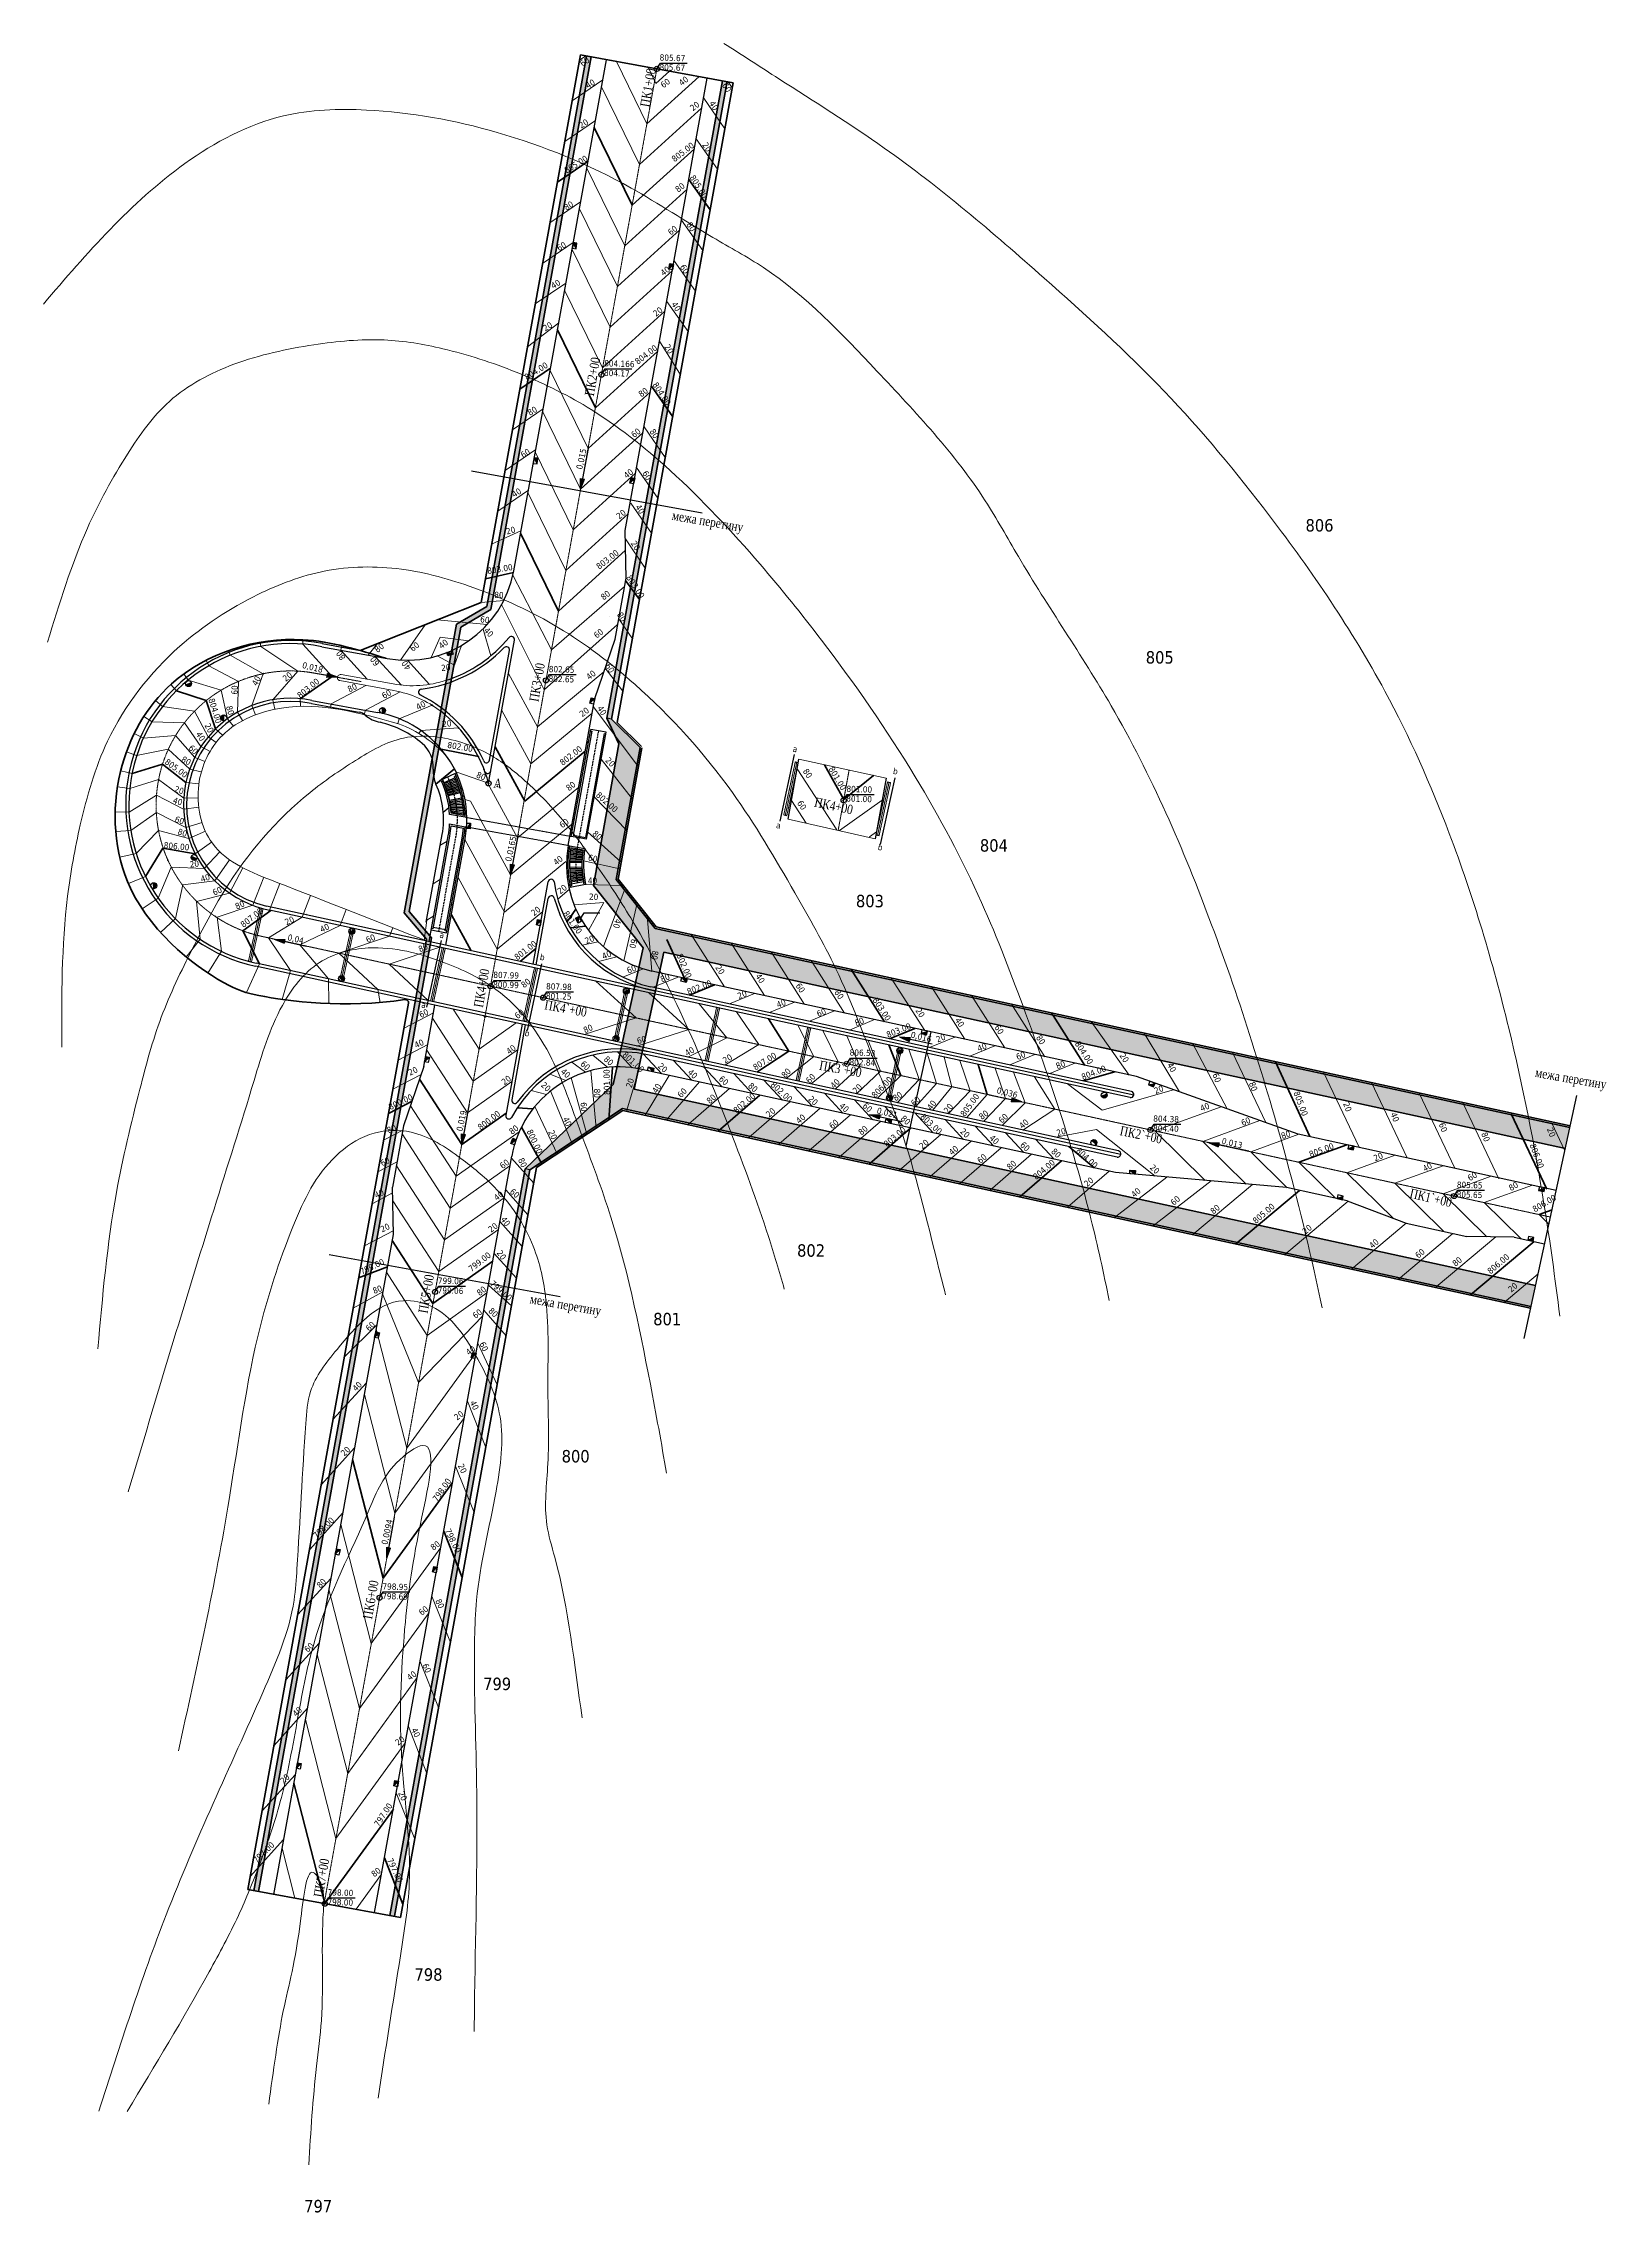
# Model space of a CAD drawing. Header units: millimetres. Extents: x -492806 to 8131902, y -181351 to 2373952.
# Drawn here: x 3707331 to 4210455, y 850877 to 1548911 of the extents above; entities that cross this region are included whole.
import ezdxf

# ---------------------------------------------------------------- set-up
doc = ezdxf.new("R2010")
doc.units = ezdxf.units.MM
doc.header["$LTSCALE"] = 50
for name, pattern in [('ACAD_ISO10W100', [18, 12, -3, 0, -3]), ('CENTER2', [28.575, 19.05, -3.175, 3.175, -3.175]), ('DASHED', [19.05, 12.7, -6.35])]:
    doc.linetypes.add(name, pattern=pattern)
for name, color, linetype in [('1-3 2-х уровн развязка-C-ROAD-TEXT', 1, 'Continuous'), ('Абсолютные высоты', 50, 'Continuous'), ('перехід', 206, 'Continuous')]:
    doc.layers.add(name, color=color, linetype=linetype)
for name, color, linetype, lineweight in [('cherwona', 7, 'Continuous', 50), ('dorogi', 7, 'Continuous', 30), ('osi', 13, 'Continuous', 15), ('smuga', 142, 'Continuous', 15), ('trotuar', 212, 'Continuous', 15), ('вертикалка', 200, 'Continuous', 9), ('дорога', 126, 'Continuous', 25), ('проектні', 82, 'Continuous', 50), ('товста', 7, 'Continuous', 70), ('існуючі', 170, 'Continuous', 15)]:
    doc.layers.add(name, color=color, linetype=linetype, lineweight=lineweight)
doc.styles.get("Standard").update_dxf_attribs({"font": 'tahoma.ttf'})
doc.styles.add('СПДС_BOLD', font='times.ttf', dxfattribs={"width": 0.8})

msp = doc.modelspace()

# ---------------------------------------------------------------- texts
for s, rotation, p in [('60', 31.923899462, (3880777.843, 1541404.698)), ('805.67', 358.195193933, (3905657.695, 1543393.94)), ('40', 31.923899462, (3882590.271, 1534272.432)), ('805.67', 358.195193933, (3905597.228, 1540301.694)), ('60', 37.854625377, (3906913.578, 1534414.09)), ('40', 37.854625377, (3912790.17, 1535118.298)), ('60', 303.128737404, (3925662.231, 1535443.402)), ('20', 37.854625377, (3916381.578, 1527013.48)), ('40', 303.128737404, (3921504.307, 1529588.552)), ('20', 31.923899462, (3880457.999, 1521468.551)), ('805.00', 37.854625377, (3910481.147, 1510635.856)), ('20', 303.128737404, (3919265.413, 1516252.413)), ('805.00', 31.923899462, (3875767.007, 1506991.107)), ('80', 37.854625377, (3911634.361, 1500840.518)), ('805.00', 303.128737404, (3915214.091, 1505713.69)), ('80', 31.923899462, (3875660.385, 1495057.962)), ('60', 37.854625377, (3909260.753, 1487049.829)), ('80', 303.128737404, (3914186.179, 1490598.802)), ('60', 31.923899462, (3873314.889, 1481964.393)), ('40', 31.923899462, (3871461.658, 1469821.617)), ('40', 37.854625377, (3906887.144, 1473963.348)), ('60', 303.128737404, (3912070.599, 1476984.048)), ('20', 31.923899462, (3868875.949, 1456183.805)), ('20', 37.854625377, (3904513.536, 1460876.867)), ('40', 303.128737404, (3909350.321, 1464940.843)), ('20', 303.128737404, (3907049.524, 1451288.533)), ('804.00', 31.923899462, (3862944.13, 1440461.844)), ('804.166', 358.195193933, (3887811.016, 1444999.347)), ('804.00', 37.854625377, (3898659.852, 1445461.181)), ('804.17', 358.195193933, (3887750.548, 1441907.1)), ('80', 37.854625377, (3899812.191, 1434956.811)), ('804.00', 303.128737404, (3903273.348, 1439073.058)), ('80', 31.923899462, (3863939.634, 1428997.957)), ('60', 37.854625377, (3897438.583, 1421870.33)), ('80', 303.128737404, (3902326.413, 1424026.168)), ('60', 31.923899462, (3861695.611, 1415383.203)), ('0,015', 77.645169972, (3880722.476, 1411678.852)), ('40', 37.854625377, (3895064.974, 1408783.849)), ('60', 303.128737404, (3899968.317, 1410591.112)), ('40', 31.923899462, (3858874.857, 1402707.4)), ('20', 37.854625377, (3892691.366, 1395697.368)), ('40', 303.128737404, (3897729.423, 1399733.03)), ('20', 14.511503196, (3856528.62, 1390846.793)), ('803.00', 37.854625377, (3886228.041, 1379518.152)), ('20', 303.128737404, (3896296.111, 1388021.561)), ('803.00', 8.989945896, (3850344.777, 1378152.138)), ('803.00', 303.128737404, (3894825.721, 1376991.6)), ('80', 358.690092452, (3852434.683, 1370447.398)), ('80', 37.854625377, (3887642.378, 1369626.095)), ('60', 352.898173164, (3847809.615, 1362663.383)), ('80', 303.128737404, (3891831.383, 1365073.586)), ('80', 37.854625377, (3814846.89, 1352719.565)), ('60', 37.854625377, (3826191.608, 1353086.059)), ('40', 37.854625377, (3835467.01, 1353937.677)), ('40', 312.885151686, (3848921.262, 1359846.559)), ('60', 37.854625377, (3885414.58, 1357343.519)), ('0,018', 345.894354192, (3790479.157, 1347971.203)), ('80', 125.195217343, (3804729.377, 1351278.656)), ('60', 125.195217343, (3815659.825, 1349400.764)), ('40', 125.195217343, (3825767.539, 1348109.708)), ('20', 5.543493139, (3835457.501, 1346896.23)), ('802.65', 358.195193933, (3869964.336, 1346604.754)), ('60', 303.128737404, (3888027.574, 1348595.981)), ('60', 88.41019071, (3769822.489, 1339321.287)), ('40', 62.43860258, (3776051.668, 1342020.77)), ('20', 38.983553123, (3785336.666, 1343429.186)), ('803.00', 39.223141633, (3790006.48, 1338024.32)), ('80', 24.863668621, (3805787.157, 1340033.137)), ('60', 29.476706203, (3816952.67, 1337920.501)), ('802.65', 358.195193933, (3869903.868, 1343512.507)), ('40', 37.854625377, (3882989.476, 1343973.123)), ('804.00', 287.424853284, (3760419.969, 1337795.499)), ('80', 287.169464855, (3766061.477, 1335448.131)), ('40', 29.476706203, (3828000.641, 1334282.078)), ('20', 37.854625377, (3880826.458, 1332047.698)), ('40', 303.128737404, (3885468.855, 1334940.483)), ('40', 303.295586057, (3756306.37, 1326645.484)), ('20', 298.25897934, (3759127.124, 1329462.328)), ('20', 5.543493139, (3835757.71, 1328883.122)), ('80', 330.751393807, (3751524.053, 1317942.632)), ('60', 316.586463717, (3753836.08, 1321940.702)), ('802.00', 350.308496038, (3837237.69, 1322263.069)), ('802.00', 37.854625377, (3874479.442, 1316416.63)), ('а', 349.120256386, (3948368.27, 1321010.298)), ('805.00', 324.124858366, (3746198.638, 1317255.991)), ('80', 337.907750257, (3846453.095, 1312795.987)), ('20', 314.421939449, (3888027.574, 1318014.652)), ('80', 304.625197849, (3951648.211, 1314673.656)), ('801.00', 300.718829505, (3959961.913, 1315418.625)), ('b', 349.120256386, (3980663.849, 1313879.885)), ('40', 341.858870787, (3748839.586, 1304531.863)), ('20', 341.858870787, (3749309.524, 1308170.286)), ('80', 37.854625377, (3876500.423, 1308196.849)), ('802.00', 318.590505568, (3884985.133, 1306735.94)), ('801.00', 358.195193933, (3965716.655, 1304968.414)), ('801.00', 358.195193933, (3965777.122, 1308060.661)), ('60', 341.858870787, (3749427.009, 1298428.7)), ('60', 37.854625377, (3874337.405, 1296271.424)), ('60', 304.625197849, (3949793.941, 1304450.458)), ('806.00', 354.557240532, (3745999.133, 1289954.548)), ('80', 341.858870787, (3750366.884, 1294438.172)), ('0,0165', 77.645169972, (3857868.774, 1285462.087)), ('80', 319.565681458, (3883816.606, 1294295.002)), ('а', 349.120256386, (3943038.965, 1296426.331)), ('b', 349.120256386, (3975760.888, 1289402.337)), ('20', 7.425353529, (3754561.288, 1283679.002)), ('40', 37.854625377, (3872384.846, 1284307.826)), ('60', 346.481524804, (3882483.67, 1286038.908)), ('40', 16.401732893, (3758265.922, 1278980.854)), ('60', 24.153099285, (3762321.116, 1274616.473)), ('20', 37.854625377, (3873714.63, 1275035.348)), ('40', 2.228297575, (3882603.264, 1278467.375)), ('80', 24.153099285, (3769605.172, 1270156.469)), ('807.00', 38.167807331, (3771747.458, 1264264.275)), ('20', 37.854625377, (3865233.814, 1267994.372)), ('20', 357.692873482, (3882905.032, 1273353.454)), ('20', 24.153099285, (3785583.116, 1265109.618)), ('40', 24.153099285, (3796861.662, 1262762.25)), ('801.00', 305.021404899, (3874504.792, 1268867.567)), ('40', 254.31965364, (3891439.227, 1267344.388)), ('0,04', 345.894354192, (3785762.18, 1260373.698)), ('60', 24.153099285, (3811664.761, 1259358.559)), ('80', 24.153099285, (3828555.025, 1256397.178)), ('а', 349.120256386, (3834711.556, 1261164.107)), ('801.00', 37.854625377, (3859845.895, 1253764.185)), ('20', 21.594114856, (3882054.993, 1259044.278)), ('40', 21.594114856, (3887578.979, 1254114.787)), ('60', 254.413173165, (3896635.636, 1260919.642)), ('80', 260.787371587, (3903379.97, 1257125.017)), ('807.99', 358.195193933, (3852120.408, 1248214.471)), ('b', 349.120256386, (3867007.135, 1254033.695)), ('60', 21.594114856, (3895571.132, 1249537.412)), ('80', 21.594114856, (3906384.038, 1246720.568)), ('802.00', 293.094343663, (3911056.24, 1255497.842)), ('20', 303.128737404, (3923485.967, 1251548.667)), ('800.99', 358.195193933, (3852059.941, 1245122.224)), ('80', 37.854625377, (3862019.764, 1244824.465)), ('801.25', 358.195193933, (3869040.507, 1241424.053)), ('807.98', 358.195193933, (3869100.975, 1244516.3)), ('802.00', 21.594114856, (3914963.862, 1242730.041)), ('20', 21.594114856, (3931183.212, 1241321.613)), ('40', 303.128737404, (3936414.454, 1248731.823)), ('60', 303.128737404, (3949342.922, 1245680.247)), ('80', 303.128737404, (3961801.28, 1243567.611)), ('60', 25.31394498, (3828829.251, 1235278.707)), ('а', 349.120256386, (3828829.251, 1238685.164)), ('60', 37.854625377, (3859963.422, 1234867.844)), ('40', 21.594114856, (3943759.093, 1238504.77)), ('60', 21.594114856, (3956687.58, 1235570.554)), ('803.00', 303.128737404, (3974118.182, 1241050.804)), ('20', 303.128737404, (3987893.298, 1237699.18)), ('b', 349.120256386, (3862104.174, 1229556.147)), ('80', 24.153099285, (3881658.154, 1230341.365)), ('60', 15.347245813, (3898676.867, 1226887.794)), ('80', 21.594114856, (3968910.854, 1232636.339)), ('803.00', 21.594114856, (3979136.109, 1228880.543)), ('0,016', 345.894354192, (3986321.647, 1229038.307)), ('20', 21.594114856, (3995120.414, 1227354.755)), ('40', 303.128737404, (4000608.523, 1234625.767)), ('60', 303.128737404, (4013301.945, 1232278.388)), ('80', 303.128737404, (4026700.541, 1228992.068)), ('40', 25.31394498, (3827307.369, 1225519.281)), ('40', 37.854625377, (3857260.187, 1223459.79)), ('80', 317.329795127, (3887513.531, 1221790.142)), ('801.00', 317.329795127, (3893507.646, 1223198.569)), ('40', 31.647385176, (3914532.965, 1222932.558)), ('20', 31.647385176, (3926751.387, 1220585.19)), ('807.00', 31.647385176, (3936502.635, 1218355.183)), ('802.84', 358.195193933, (3966750.081, 1220144.035)), ('806.53', 358.195193933, (3966810.549, 1223236.282)), ('40', 21.594114856, (4008401.488, 1224420.54)), ('60', 21.594114856, (4020859.846, 1221721.057)), ('80', 21.594114856, (4033670.791, 1218786.841)), ('804.00', 303.128737404, (4039180.74, 1227026.842)), ('20', 303.128737404, (4053579.95, 1223210.972)), ('20', 25.31394498, (3825336.13, 1216691.769)), ('20', 37.854625377, (3855732.279, 1213600.831)), ('20', 317.329795127, (3867298.105, 1213456.971)), ('40', 317.329795127, (3873644.806, 1217799.614)), ('60', 317.329795127, (3879991.508, 1220264.354)), ('801.00', 91.157565452, (3889735.849, 1210552.234)), ('20', 73.46628721, (3896665.735, 1212681.268)), ('20', 317.329795127, (3904908.204, 1219560.134)), ('40', 317.329795127, (3914545.808, 1217564.87)), ('60', 317.329795127, (3924535.999, 1215452.235)), ('802.00', 317.329795127, (3941225.478, 1213574.343)), ('80', 46.243680975, (3946067.309, 1215821.177)), ('60', 46.243680975, (3953938.787, 1214060.656)), ('40', 46.243680975, (3961810.265, 1212417.497)), ('806.00', 46.243680975, (3975086.066, 1209365.91)), ('804.00', 21.594114856, (4041897.989, 1215265.789)), ('40', 298.061584914, (4068926.179, 1220239.346)), ('60', 290.7965407, (4083528.776, 1217121.138)), ('80', 290.7965407, (4095281.941, 1214304.294)), ('800.00', 25.31394498, (3819005.355, 1205626.857)), ('60', 274.502585177, (3880183.432, 1208103.842)), ('80', 270.246336329, (3884554.599, 1212574.815)), ('40', 57.274504223, (3904768.379, 1210871.587)), ('60', 47.550249931, (3912631.073, 1209430.202)), ('80', 40.597292006, (3921799.854, 1207514.067)), ('802.00', 40.597292006, (3930462.292, 1204484.485)), ('80', 317.329795127, (3933938.519, 1213222.239)), ('20', 317.329795127, (3953302.919, 1208996.968)), ('40', 317.329795127, (3963293.11, 1206766.96)), ('20', 46.243680975, (3968976.855, 1210774.337)), ('60', 317.329795127, (3970792.313, 1206795.364)), ('80', 37.244533758, (3981651.213, 1208426.958)), ('60', 42.954179407, (3987642.939, 1206783.798)), ('40', 53.265727253, (3993113.888, 1205473.129)), ('20', 53.265727253, (3998518.192, 1204416.806)), ('805.00', 54.137994004, (4003884.18, 1203367.125)), ('0,036', 345.894354192, (4014009.538, 1211135.81)), ('20', 21.594114856, (4065286.776, 1210805.786)), ('40', 21.594114856, (4080089.857, 1205172.098)), ('805.00', 290.7965407, (4109620.795, 1211252.707)), ('20', 290.7965407, (4125605.1, 1207731.655)), ('80', 25.31394498, (3818473.687, 1198100.645)), ('0,019', 77.645169972, (3842146.921, 1198692.826)), ('800.00', 37.854625377, (3848092.721, 1199047.123)), ('80', 37.854625377, (3858146.098, 1197639.16)), ('40', 295.330583983, (3874426.304, 1202887.703)), ('20', 40.597292006, (3940883.706, 1203149.547)), ('40', 40.597292006, (3950574.002, 1201101.796)), ('60', 40.597292006, (3961234.815, 1199425.402)), ('80', 40.597292006, (3970637.335, 1197430.138)), ('0,021', 345.894354192, (3975410.158, 1204620.443)), ('80', 317.329795127, (3983067.731, 1202708.251)), ('803.00', 317.329795127, (3989385.129, 1203245.908)), ('80', 37.244533758, (4009377.641, 1202441.166)), ('60', 42.954179407, (4015839.305, 1201267.482)), ('40', 40.979276475, (4022418.454, 1199506.951)), ('804.40', 358.195193933, (4064458.859, 1198859.28)), ('804.38', 358.195193933, (4064519.327, 1201951.527)), ('60', 24.225167132, (4093365.639, 1200477.352)), ('40', 290.7965407, (4140884.212, 1204445.335)), ('60', 290.7965407, (4156398.369, 1201159.016)), ('800.00', 295.330583983, (3862805.407, 1198842.535)), ('20', 295.330583983, (3869735.293, 1198629.636)), ('803.00', 40.597292006, (3978838.207, 1193675.341)), ('20', 40.597292006, (3990265.111, 1192970.124)), ('40', 40.597292006, (3999785.173, 1190974.86)), ('20', 317.329795127, (4002196.074, 1198551.161)), ('40', 317.329795127, (4011598.594, 1196438.526)), ('60', 317.329795127, (4021527.406, 1194208.53)), ('20', 15.289995385, (4033711.003, 1197276.955)), ('0,013', 345.894354192, (4086417.721, 1194894.391)), ('80', 19.754615026, (4106106.832, 1196299.6)), ('805.00', 20.551334362, (4115157.436, 1190406.811)), ('80', 290.7965407, (4170071.673, 1198064.458)), ('806.00', 290.7965407, (4185628.703, 1194420.176)), ('20', 290.7965407, (4191200.477, 1199556.148)), ('60', 25.31394498, (3816358.127, 1187537.468)), ('60', 37.854625377, (3855154.574, 1186614.317)), ('80', 295.330583983, (3860033.444, 1189687.682)), ('60', 40.597292006, (4008911.57, 1188329.966)), ('80', 40.597292006, (4018431.632, 1186217.33)), ('804.00', 40.597292006, (4026872.446, 1183106.954)), ('80', 317.329795127, (4031517.597, 1192095.894)), ('804.00', 317.329795127, (4039509.75, 1192330.626)), ('20', 317.329795127, (4063251.105, 1186931.671)), ('20', 23.294110803, (4135963.953, 1189118.72)), ('40', 28.42480268, (4151879.472, 1185759.487)), ('40', 25.31394498, (3814477.611, 1177209.033)), ('60', 319.741720379, (3857256.884, 1179109.629)), ('20', 40.597292006, (4043286.721, 1180818.375)), ('40', 40.597292006, (4058448.291, 1177414.695)), ('805.65', 358.195193933, (4162228.901, 1180671.51)), ('60', 30.903095598, (4166443.479, 1182721.386)), ('80', 30.903095598, (4179675.68, 1179524.911)), ('40', 37.854625377, (3853271.161, 1176370.576)), ('60', 40.597292006, (4071141.713, 1174832.584)), ('80', 40.597292006, (4083952.658, 1172015.74)), ('805.00', 40.597292006, (4097586.319, 1168964.153)), ('805.65', 358.195193933, (4162168.433, 1177579.263)), ('806.00', 30.903095598, (4187358.878, 1172705.764)), ('20', 25.31394498, (3816348.359, 1166255.432)), ('20', 37.854625377, (3851446.034, 1166167.921)), ('40', 307.004184218, (3854413.073, 1170426.517)), ('20', 40.597292006, (4113570.624, 1165560.461)), ('799.00', 37.854625377, (3845091.994, 1153527.424)), ('20', 305.044876767, (3853137.183, 1159666.463)), ('40', 40.597292006, (4135067.995, 1160972.172)), ('60', 40.597292006, (4149876.978, 1157803.213)), ('806.00', 40.597292006, (4173112.345, 1152742.818)), ('799.00', 25.31394498, (3809835.59, 1152628.243)), ('799.06', 358.195193933, (3834270.976, 1149815.567)), ('80', 40.597292006, (4161861.599, 1155193.101)), ('80', 21.196725093, (3813796.721, 1146466.441)), ('799.06', 358.195193933, (3834210.509, 1146723.32)), ('80', 37.854625377, (3847745.65, 1145766.487)), ('799.00', 319.263718559, (3850898.289, 1149515.161)), ('20', 40.597292006, (4179757.261, 1146865.736)), ('60', 37.854625377, (3846414.277, 1138426.191)), ('80', 316.89614235, (3850365.221, 1140824.497)), ('60', 44.623921379, (3812197.496, 1134330.936)), ('60', 295.330583983, (3847586.137, 1130495.079)), ('40', 37.854625377, (3844272.227, 1126616.371)), ('40', 44.623921379, (3807947.979, 1114995.799)), ('40', 295.330583983, (3844530.299, 1111612.988)), ('20', 37.854625377, (3840476.238, 1105687.841)), ('20', 44.623921379, (3804186.968, 1094132.449)), ('20', 295.330583983, (3840663.372, 1091254.56)), ('798.00', 55.143679506, (3834044.023, 1079516.326)), ('798.00', 44.623921379, (3795286.675, 1067661.687)), ('0,0094', 77.645169972, (3818017.337, 1065658.521)), ('798.00', 295.330583983, (3836505.449, 1070390.014)), ('80', 37.854625377, (3832884.261, 1063830.781)), ('80', 44.623921379, (3796429.898, 1051645.028)), ('798.69', 358.195193933, (3816363.829, 1048328.726)), ('798.95', 358.195193933, (3816424.296, 1051420.973)), ('80', 295.330583983, (3833413.641, 1047754.177)), ('60', 37.854625377, (3829088.272, 1042902.251)), ('60', 44.623921379, (3792433.822, 1030988.148)), ('60', 295.330583983, (3829207.544, 1027012.284)), ('40', 37.854625377, (3825292.283, 1021973.721)), ('40', 44.623921379, (3788672.81, 1010331.279)), ('40', 295.330583983, (3825681.597, 1006303.853)), ('20', 37.854625377, (3821496.294, 1001045.191)), ('20', 44.623921379, (3784676.734, 988735.459)), ('20', 295.330583983, (3821450.456, 985881.716)), ('797.00', 56.376302406, (3815238.963, 974945.988)), ('797.00', 44.623921379, (3776011.487, 963203.637)), ('797.00', 295.330583983, (3817875.696, 964364.98)), ('80', 37.854625377, (3813821.009, 958728.828)), ('798.00', 358.195193933, (3798737.934, 949894.087)), ('798.00', 358.195193933, (3798798.402, 952986.334))]:
    msp.add_text(s, height=2000, rotation=rotation).set_placement(p)
at = {"layer": '1-3 2-х уровн развязка-C-ROAD-TEXT', "color": 1, "linetype": 'Continuous', "lineweight": -3, "char_height": 3000, "attachment_point": 5, "style": 'СПДС_BOLD'}
for s, insert, rotation in [('ПК1+00', (3901939.188, 1534669.375), 80.149598681), ('ПК2+00', (3884092.508, 1441699.525), 80.149598681), ('межа перетину', (3921056.947, 1394640.63), 350.149598681), ('ПК3+00', (3866245.828, 1343304.931), 80.149598681), ('A', (3853597.068, 1310819.315), 353.29269002), ('ПК4+00', (3961688.451, 1303523.232), 348.025372579), ('ПК4+00', (3848399.149, 1244910.338), 80.149598681), ('ПК4`+00', (3875441.133, 1238334.284), 349.45419775), ('межа перетину', (4198867.692, 1215374.022), 350.149598681), ('ПК2`+00', (4060615.106, 1197691.772), 348.22823993), ('ПК1`+00', (4153876.708, 1177379.517), 346.748986822), ('ПК5+00', (3830552.469, 1146515.744), 80.149598681), ('межа перетину', (3875324.124, 1142500.589), 350.149598681), ('ПК6+00', (3812705.789, 1048121.151), 80.149598681), ('ПК7+00', (3796855.901, 958596.426), 80.149598681)]:
    msp.add_mtext(s, dxfattribs=dict(at, insert=insert, rotation=rotation))
at = {"layer": 'вертикалка', "insert": (3963881.04, 1218864.264), "char_height": 3000, "attachment_point": 5, "rotation": 349.552714044, "style": 'СПДС_BOLD'}
msp.add_mtext('ПК3`+00', dxfattribs=at)
at = {"layer": 'існуючі'}
for s, p in [('806', (4113545.808, 1391830.88)), ('805', (4062129.739, 1349336.894)), ('804', (4008744.151, 1288820.456)), ('803', (3968849.819, 1270923.172)), ('802', (3949907.587, 1158478.343)), ('801', (3903604.361, 1136409.728)), ('800', (3874138.676, 1092272.508)), ('799', (3848882.372, 1019025.062)), ('798', (3826783.11, 925496.182)), ('797', (3791278.59, 850954.204))]:
    msp.add_text(s, height=4000, dxfattribs=at).set_placement(p)

# ---------------------------------------------------------------- hatches: boundary and pattern name
at = {"layer": 'перехід'}
h = msp.add_hatch(dxfattribs=at)
h.set_pattern_fill('AR-SAND', scale=50)
h.paths.add_polyline_path([(3927406.151, 1536607.778), (3925930.261, 1536875.636), (3903091.063, 1410955.655), (3904566.982, 1410687.954)])
h.paths.add_polyline_path([(3860781.388, 1418629.727), (3859305.469, 1418897.427), (3850020.899, 1367708.55), (3840342.828, 1362006.739), (3823497.735, 1269134.219), (3830601.407, 1260642.528), (3828748.334, 1250425.93), (3830214.876, 1250106.534), (3832202.71, 1261066.111), (3825099.038, 1269557.802), (3841696.142, 1361063.074), (3851374.212, 1366764.885)])
h.paths.add_polyline_path([(3883621.403, 1544554.214), (3882145.512, 1544822.072), (3859305.469, 1418897.427), (3860781.388, 1418629.727)])
h.paths.add_polyline_path([(3863895.706, 1186453.884), (3862419.787, 1186721.585), (3855573.571, 1148976.155), (3857049.49, 1148708.455)])
h.paths.add_polyline_path([(3830214.876, 1250106.534), (3828748.334, 1250425.93), (3811787.977, 1156917.927), (3813263.896, 1156650.227)])
h.paths.add_polyline_path([(3813263.896, 1156650.227), (3811787.977, 1156917.927), (3775064.521, 954449.481), (3776540.44, 954181.781)])
h.paths.add_polyline_path([(3857049.49, 1148708.455), (3855573.571, 1148976.155), (3818850.115, 946507.708), (3820326.034, 946240.008)])
h.paths.add_polyline_path([(3904566.982, 1410687.954), (3903091.063, 1410955.655), (3888723.05, 1331740.094), (3890198.969, 1331472.394)])
h = msp.add_hatch(color=7, dxfattribs=at)
h.dxf.hatch_style = 1
h.paths.add_polyline_path([(3880852.903, 1408819.979), (3880213.111, 1408936.024), (3880252.418, 1405509.31)])
h.paths.add_polyline_path([(3881492.695, 1408703.934), (3880852.903, 1408819.979), (3880252.418, 1405509.31)])
h = msp.add_hatch(color=7, dxfattribs=at)
h.dxf.hatch_style = 1
h.paths.add_polyline_path([(3754953.364, 1343247.681), (3753174.725, 1342528.368, 1)])
h = msp.add_hatch(color=7, dxfattribs=at)
h.dxf.hatch_style = 1
h.paths.add_polyline_path([(3798680.077, 1345543.503), (3798559.741, 1344904.504), (3801986.641, 1344920.812)])
h.paths.add_polyline_path([(3798800.413, 1346182.502), (3798680.077, 1345543.503), (3801986.641, 1344920.812)])
h = msp.add_hatch(color=7, dxfattribs=at)
h.dxf.hatch_style = 1
h.paths.add_polyline_path([(3816422.526, 1335214.933), (3816555.012, 1333300.928, 1)])
h = msp.add_hatch(color=7, dxfattribs=at)
h.dxf.hatch_style = 1
h.paths.add_polyline_path([(3765474.05, 1332828.074), (3765275.11, 1330919.832, -1)])
h = msp.add_hatch(dxfattribs=at)
h.set_pattern_fill('AR-SAND', scale=100, angle=30)
h.paths.add_polyline_path([(3907074.785, 1256445.931), (3900332.824, 1257914.252), (3895534.18, 1235880.744), (3902276.141, 1234412.422)], flags=17)
h.paths.add_polyline_path([(3902276.141, 1234412.422), (3895534.18, 1235880.744), (3890735.536, 1213847.235), (3897477.497, 1212378.913)], flags=17)
h.paths.add_polyline_path([(3904197.914, 1264134.225), (3891686.833, 1279821.809), (3899394.261, 1322315.385), (3890198.969, 1331472.394), (3888723.05, 1331740.094), (3892589.884, 1323463.279), (3884338.318, 1277969.689), (3900332.824, 1257914.252), (3907074.785, 1256445.931), (4197181.21, 1193264.1), (4198649.531, 1200006.06)])
h.paths.add_polyline_path([(3890735.536, 1213847.235), (3862419.787, 1186721.585), (3863895.706, 1186453.884), (3893681.718, 1206143.846), (4186115.601, 1142455.121), (4187583.922, 1149197.082)])
h = msp.add_hatch(color=7, dxfattribs=at)
h.dxf.hatch_style = 1
h.paths.add_polyline_path([(3754969.385, 1287312.543), (3756721.944, 1286531.836, -1)])
h = msp.add_hatch(color=7, dxfattribs=at)
h.dxf.hatch_style = 1
h.paths.add_polyline_path([(3858313.948, 1284644.869), (3857674.156, 1284760.914), (3857713.463, 1281334.201)])
h.paths.add_polyline_path([(3858953.74, 1284528.825), (3858313.948, 1284644.869), (3857713.463, 1281334.201)])
h = msp.add_hatch(color=7, dxfattribs=at)
h.dxf.hatch_style = 1
h.paths.add_polyline_path([(3742792.656, 1278816.138), (3742925.142, 1276902.134, 1)])
h = msp.add_hatch(color=7, dxfattribs=at)
h.dxf.hatch_style = 1
h.paths.add_polyline_path([(3805687.962, 1262886.845), (3807504.964, 1263502.855, -1)])
h = msp.add_hatch(color=7, dxfattribs=at)
h.dxf.hatch_style = 1
h.paths.add_polyline_path([(3784931.742, 1259953.701), (3785067.28, 1260589.649), (3781640.966, 1260655.055)])
h.paths.add_polyline_path([(3784796.205, 1259317.753), (3784931.742, 1259953.701), (3781640.966, 1260655.055)])
h = msp.add_hatch(color=7, dxfattribs=at)
h.dxf.hatch_style = 1
h.paths.add_polyline_path([(3802577.955, 1248606.9), (3803974.226, 1247291.075, 1)])
h = msp.add_hatch(color=7, dxfattribs=at)
h.dxf.hatch_style = 1
h.paths.add_polyline_path([(3894039.296, 1243644.944), (3895856.298, 1244260.954, -1)])
h = msp.add_hatch(color=7, dxfattribs=at)
h.dxf.hatch_style = 1
h.paths.add_polyline_path([(3890929.289, 1229364.999), (3892325.56, 1228049.174, 1)])
h = msp.add_hatch(color=7, dxfattribs=at)
h.dxf.hatch_style = 1
h.paths.add_polyline_path([(3986170.685, 1228405.843), (3986321.647, 1229038.307), (3982897.936, 1229187.014)])
h.paths.add_polyline_path([(3986019.722, 1227773.379), (3986170.685, 1228405.843), (3982897.936, 1229187.014)])
h = msp.add_hatch(color=7, dxfattribs=at)
h.dxf.hatch_style = 1
h.paths.add_polyline_path([(3982045.657, 1224478.174), (3983862.659, 1225094.184, -1)])
h = msp.add_hatch(color=7, dxfattribs=at)
h.dxf.hatch_style = 1
h.paths.add_polyline_path([(3978935.65, 1210198.229), (3980331.92, 1208882.405, 1)])
h = msp.add_hatch(color=7, dxfattribs=at)
h.dxf.hatch_style = 1
h.paths.add_polyline_path([(4018893.114, 1208931.03), (4019018.835, 1209568.99), (4022194.308, 1208280.471)])
h.paths.add_polyline_path([(4018767.393, 1208293.069), (4018893.114, 1208931.03), (4022194.308, 1208280.471)])
h = msp.add_hatch(color=7, dxfattribs=at)
h.dxf.hatch_style = 1
h.paths.add_polyline_path([(4047852.171, 1210146.274), (4049669.173, 1210762.285, -1)])
h = msp.add_hatch(color=7, dxfattribs=at)
h.dxf.hatch_style = 1
h.paths.add_polyline_path([(3976519.901, 1203473.687), (3976670.864, 1204106.15), (3973247.153, 1204254.857)])
h.paths.add_polyline_path([(3976368.939, 1202841.223), (3976519.901, 1203473.687), (3973247.153, 1204254.857)])
h = msp.add_hatch(color=7, dxfattribs=at)
h.dxf.hatch_style = 1
h.paths.add_polyline_path([(3842592.095, 1197875.609), (3841952.303, 1197991.653), (3841991.61, 1194564.94)])
h.paths.add_polyline_path([(3843231.887, 1197759.564), (3842592.095, 1197875.609), (3841991.61, 1194564.94)])
h = msp.add_hatch(color=7, dxfattribs=at)
h.dxf.hatch_style = 1
h.paths.add_polyline_path([(4044742.164, 1195866.329), (4046138.435, 1194550.505, 1)])
h = msp.add_hatch(color=7, dxfattribs=at)
h.dxf.hatch_style = 1
h.paths.add_polyline_path([(4085587.283, 1194474.394), (4085722.821, 1195110.342), (4082296.507, 1195175.748)])
h.paths.add_polyline_path([(4085451.745, 1193838.446), (4085587.283, 1194474.394), (4082296.507, 1195175.748)])
h = msp.add_hatch(color=7, dxfattribs=at)
h.dxf.hatch_style = 1
h.paths.add_polyline_path([(3818462.51, 1064841.304), (3817822.718, 1064957.348), (3817862.026, 1061530.635)])
h.paths.add_polyline_path([(3819102.302, 1064725.259), (3818462.51, 1064841.304), (3817862.026, 1061530.635)])
at = {"layer": 'товста', "lineweight": 30}
h = msp.add_hatch(color=255, dxfattribs=at)
h.dxf.hatch_style = 1
h.paths.add_polyline_path([(3878769.053, 1482848.473), (3879013.026, 1484631.862), (3877824.1, 1484794.511)])
h = msp.add_hatch(color=255, dxfattribs=at)
h.dxf.hatch_style = 1
h.paths.add_polyline_path([(3908602.585, 1476295.628), (3909000.485, 1478051.098), (3910170.799, 1477785.831)])
h = msp.add_hatch(color=255, dxfattribs=at)
h.dxf.hatch_style = 1
h.paths.add_polyline_path([(3866210.143, 1413607.089), (3866454.116, 1415390.478), (3865265.19, 1415553.126)])
h = msp.add_hatch(color=255, dxfattribs=at)
h.dxf.hatch_style = 1
h.paths.add_polyline_path([(3896109.909, 1407419.412), (3896507.81, 1409174.882), (3897678.123, 1408909.615)])
h = msp.add_hatch(color=255, dxfattribs=at)
h.dxf.hatch_style = 1
h.paths.add_polyline_path([(3839240.451, 1352330.715), (3837520.362, 1351800.343), (3837166.78, 1352947.069)])
h = msp.add_hatch(color=255, dxfattribs=at)
h.dxf.hatch_style = 1
h.paths.add_polyline_path([(3883218.109, 1336561.841), (3883616.01, 1338317.311), (3884786.323, 1338052.043)])
h = msp.add_hatch(color=255, dxfattribs=at)
h.dxf.hatch_style = 1
h.paths.add_polyline_path([(3844824.333, 1297961.053), (3844709.699, 1296164.707), (3843512.135, 1296241.13)])
h = msp.add_hatch(color=255, dxfattribs=at)
h.dxf.hatch_style = 1
h.paths.add_polyline_path([(3865999.933, 1265227.203), (3866397.834, 1266982.673), (3867568.147, 1266717.405)])
h = msp.add_hatch(color=255, dxfattribs=at)
h.dxf.hatch_style = 1
h.paths.add_polyline_path([(3879502.476, 1265837.247), (3878604.633, 1267397.336), (3879644.692, 1267995.898)])
h = msp.add_hatch(color=255, dxfattribs=at)
h.dxf.hatch_style = 1
h.paths.add_polyline_path([(3912763.151, 1248301.339), (3914520.264, 1247910.758), (3914259.876, 1246739.349)])
h = msp.add_hatch(color=255, dxfattribs=at)
h.dxf.hatch_style = 1
h.paths.add_polyline_path([(3989853.638, 1230275.9), (3991614.038, 1229900.408), (3991864.366, 1231074.007)])
h = msp.add_hatch(color=255, dxfattribs=at)
h.dxf.hatch_style = 1
h.paths.add_polyline_path([(3830021.76, 1221185.154), (3830398.943, 1222945.192), (3831572.302, 1222693.737)])
h = msp.add_hatch(color=255, dxfattribs=at)
h.dxf.hatch_style = 1
h.paths.add_polyline_path([(3902053.006, 1219524.172), (3903810.119, 1219133.591), (3903549.732, 1217962.183)])
h = msp.add_hatch(color=255, dxfattribs=at)
h.dxf.hatch_style = 1
h.paths.add_polyline_path([(4062991.528, 1213825.455), (4064655.864, 1213139.9), (4065112.901, 1214249.457)])
h = msp.add_hatch(color=255, dxfattribs=at)
h.dxf.hatch_style = 1
h.paths.add_polyline_path([(3978532.033, 1202867.923), (3980289.146, 1202477.342), (3980028.759, 1201305.933)])
h = msp.add_hatch(color=255, dxfattribs=at)
h.dxf.hatch_style = 1
h.paths.add_polyline_path([(3857792.139, 1194929.573), (3858409.176, 1196620.509), (3859536.466, 1196209.151)])
h = msp.add_hatch(color=255, dxfattribs=at)
h.dxf.hatch_style = 1
h.paths.add_polyline_path([(4127210.651, 1193198.371), (4128971.05, 1192822.879), (4129221.378, 1193996.478)])
h = msp.add_hatch(color=255, dxfattribs=at)
h.dxf.hatch_style = 1
h.paths.add_polyline_path([(4056997.022, 1186301.011), (4058795.712, 1186232.358), (4058749.944, 1185033.231)])
h = msp.add_hatch(color=255, dxfattribs=at)
h.dxf.hatch_style = 1
h.paths.add_polyline_path([(4188583.879, 1179831.99), (4190344.278, 1179456.498), (4190594.607, 1180630.098)])
h = msp.add_hatch(color=255, dxfattribs=at)
h.dxf.hatch_style = 1
h.paths.add_polyline_path([(4123694.677, 1177179.787), (4125455.077, 1176804.294), (4125705.405, 1177977.894)])
h = msp.add_hatch(color=255, dxfattribs=at)
h.dxf.hatch_style = 1
h.paths.add_polyline_path([(4185067.906, 1163813.406), (4186828.305, 1163437.913), (4187078.633, 1164611.513)])
h = msp.add_hatch(color=255, dxfattribs=at)
h.dxf.hatch_style = 1
h.paths.add_polyline_path([(3813919.72, 1132528.827), (3814338.539, 1134279.424), (3815505.604, 1134000.211)])
h = msp.add_hatch(color=255, dxfattribs=at)
h.dxf.hatch_style = 1
h.paths.add_polyline_path([(3845046.813, 1125947.969), (3845465.632, 1127698.566), (3846632.697, 1127419.353)])
h = msp.add_hatch(color=255, dxfattribs=at)
h.dxf.hatch_style = 1
h.paths.add_polyline_path([(3801280.835, 1062727.018), (3801658.018, 1064487.056), (3802831.377, 1064235.601)])
h = msp.add_hatch(color=255, dxfattribs=at)
h.dxf.hatch_style = 1
h.paths.add_polyline_path([(3832570.909, 1057051.667), (3832948.091, 1058811.704), (3834121.45, 1058560.249)])
h = msp.add_hatch(color=255, dxfattribs=at)
h.dxf.hatch_style = 1
h.paths.add_polyline_path([(3788788.16, 993850.803), (3789165.342, 995610.841), (3790338.701, 995359.386)])
h = msp.add_hatch(color=255, dxfattribs=at)
h.dxf.hatch_style = 1
h.paths.add_polyline_path([(3820078.233, 988175.451), (3820455.416, 989935.489), (3821628.774, 989684.034)])

# ---------------------------------------------------------------- linework, layer by layer
at = {"color": 1}
msp.add_line((3901777.551, 1541256.043), (3904996.141, 1540672.259), dxfattribs=at)
at = {"color": 5}
for p, q in [((3904564.513, 1540382.043), (3905961.341, 1542570.01)), ((3886717.833, 1441987.45), (3888114.661, 1444175.416)), ((3868871.153, 1343592.856), (3870267.981, 1345780.823)), ((3964683.939, 1305048.764), (3966080.767, 1307236.731)), ((3880031.747, 1266928.378), (3881428.575, 1269116.345)), ((3851235.317, 1245528.525), (3852424.053, 1247390.54)), ((3868007.792, 1241504.403), (3869404.62, 1243692.369)), ((3965717.366, 1220224.385), (3967114.194, 1222412.351)), ((4063426.144, 1198939.63), (4064822.972, 1201127.596)), ((4161135.718, 1177659.612), (4162532.546, 1179847.579)), ((3833177.794, 1146803.67), (3834574.621, 1148991.636)), ((3815331.114, 1048409.076), (3816727.942, 1050597.042)), ((3797705.219, 949974.437), (3799102.047, 952162.403))]:
    msp.add_line(p, q, dxfattribs=at)
for p, q in [((3894876.833, 1376874.48), (3894601.997, 1392169.07)), ((3858701.424, 1379145.79), (3858701.424, 1379145.79)), ((3891307.497, 1357195.562), (3894876.833, 1376874.48)), ((3889604.927, 1364618.584), (3889604.927, 1364618.584)), ((3884786.323, 1338052.043), (3891307.497, 1357195.562)), ((4126998.701, 1176464.16), (4145902.215, 1169276.869))]:
    msp.add_line(p, q)
at = {"layer": 'cherwona', "color": 1}
for p, q in [((3848196.267, 1368954.96), (3880178.932, 1545178.984)), ((3850020.899, 1367708.55), (3882145.512, 1544822.072)), ((3851374.212, 1366764.885), (3883621.403, 1544554.214)), ((3880178.932, 1545178.984), (3929374.005, 1536250.635)), ((3888723.05, 1331740.094), (3925930.261, 1536875.636)), ((3890198.969, 1331472.394), (3927406.151, 1536607.778)), ((3892039.876, 1330415.351), (3929374.005, 1536250.635)), ((3809272.891, 1353556.327), (3848196.267, 1368954.96)), ((3823497.735, 1269134.219), (3840342.828, 1362006.739)), ((3840342.828, 1362006.739), (3850020.899, 1367708.55)), ((3841696.142, 1361063.074), (3851374.212, 1366764.885)), ((3825099.038, 1269557.802), (3841696.142, 1361063.074)), ((3888723.05, 1331740.094), (3892589.884, 1323463.279)), ((3890198.969, 1331472.394), (3899394.261, 1322315.385)), ((3892039.876, 1330415.351), (3899782.358, 1322705.104)), ((3884338.318, 1277969.689), (3892589.884, 1323463.279)), ((3891686.833, 1279821.809), (3899394.261, 1322315.385)), ((3892272.585, 1279969.442), (3899935.432, 1322217.228)), ((3884338.318, 1277969.689), (3900332.824, 1257914.252)), ((3891686.833, 1279821.809), (3904197.914, 1264134.225)), ((3892272.585, 1279969.442), (3904506.001, 1264630.019)), ((3830601.407, 1260642.528), (3823497.735, 1269134.219)), ((3832202.71, 1261066.111), (3825099.038, 1269557.802)), ((4198649.531, 1200006.06), (3904197.914, 1264134.225)), ((4198766.571, 1200543.463), (3904506.001, 1264630.019)), ((3775064.521, 954449.481), (3830601.407, 1260642.528)), ((3776540.44, 954181.781), (3832202.71, 1261066.111)), ((3900332.824, 1257914.252), (3890735.536, 1213847.235)), ((3907074.785, 1256445.931), (3897477.497, 1212378.913)), ((4197181.21, 1193264.1), (3907074.785, 1256445.931)), ((3773096.629, 954806.414), (3824832.706, 1240044.359)), ((3862419.787, 1186721.585), (3890735.536, 1213847.235)), ((4187583.922, 1149197.082), (3897477.497, 1212378.913)), ((3863895.706, 1186453.884), (3893681.718, 1206143.846)), ((3866069.376, 1187231.475), (3893791.426, 1205557.06)), ((4186115.601, 1142455.121), (3893681.718, 1206143.846)), ((4185998.56, 1141917.718), (3893791.426, 1205557.06)), ((3818850.115, 946507.708), (3862419.787, 1186721.585)), ((3822293.926, 945883.074), (3866069.376, 1187231.475)), ((3820326.034, 946240.008), (3863895.706, 1186453.884)), ((3773096.629, 954806.414), (3822293.926, 945883.074))]:
    msp.add_line(p, q, dxfattribs=at)
msp.add_arc((3823848.76, 1240222.826), 1000, 349.719532153, 100.946166689, dxfattribs=at)
msp.add_open_spline([(3817609.334, 1351027.958), (3808842.275, 1353765.124), (3785802.933, 1360958.241), (3748037.157, 1349195.044), (3728316.385, 1313930.953), (3731277.082, 1269866.684), (3762919.623, 1246807.076), (3776987.038, 1241728.688), (3804539.528, 1238323.114), (3823658.874, 1241204.632)], degree=3, knots=[0, 0, 0, 0, 27391.9593090723, 71984.5387441432, 104634.8608821374, 142363.4892760602, 193593.0760300976, 209984.756156827, 244032.4436768857, 244032.4436768857, 244032.4436768857, 244032.4436768857], dxfattribs=at)
at = {"layer": 'dorogi'}
for p, q in [((3858701.424, 1379145.79), (3888541.037, 1543661.356)), ((3894601.997, 1392169.07), (3921010.626, 1537768.494)), ((3796930.233, 1354778.706), (3818016.978, 1350954.02)), ((3797022.915, 1355778.212), (3809272.891, 1353556.327)), ((3850607.257, 1310806.33), (3858967.542, 1356899.323)), ((3850940.022, 1318244.257), (3857352.255, 1353596.997)), ((3801971.698, 1344926.73), (3792303.777, 1346621.595)), ((3793574.245, 1336483.933), (3808987.918, 1333688.222)), ((3793752.712, 1337467.879), (3814875.963, 1333636.572)), ((3876219.917, 1290822.639), (3884786.323, 1338052.043)), ((3839822.672, 1313937.656), (3835301.941, 1311801.541)), ((3839889.242, 1312571.434), (3836211.64, 1310998.143)), ((3840148.95, 1313226.37), (3839689.2, 1313029.688)), ((3947010.018, 1299239.488), (3950510.112, 1318536.654)), ((3978618.841, 1312414.898), (3975092.18, 1292971.259)), ((3836011.148, 1311456.205), (3835551.382, 1311259.516)), ((3840076.235, 1312125.594), (3836376.634, 1310604.755)), ((3840255.274, 1311681.184), (3836534.609, 1310212.629)), ((3840426.566, 1311238.171), (3836685.749, 1309821.735)), ((3840590.304, 1310796.522), (3836830.224, 1309432.045)), ((3840746.673, 1310356.206), (3836968.197, 1309043.531)), ((3840895.843, 1309917.195), (3837099.817, 1308656.167)), ((3841037.974, 1309479.461), (3837225.227, 1308269.932)), ((3841173.219, 1309042.979), (3837344.561, 1307884.801)), ((3841301.72, 1308607.726), (3837457.944, 1307500.754)), ((3841423.61, 1308173.68), (3837565.494, 1307117.772)), ((3841539.018, 1307740.819), (3837667.325, 1306735.836)), ((3837992.647, 1305347.684), (3841907.717, 1306167.58)), ((3838068.18, 1304975.269), (3842010.476, 1305657.473)), ((3842310.823, 1306670.202), (3842744.085, 1307021.738)), ((3836027.028, 1301571.706), (3837874.394, 1303070.607)), ((3838138.989, 1304601.927), (3842105.702, 1305144.238)), ((3838205.064, 1304227.719), (3842193.039, 1304629.601)), ((3838266.393, 1303852.703), (3842272.464, 1304113.684)), ((3838322.968, 1303476.941), (3842343.959, 1303596.608)), ((3838374.779, 1303100.492), (3842407.507, 1303078.496)), ((3838421.817, 1302723.417), (3842463.094, 1302559.469)), ((3838464.075, 1302345.776), (3842510.706, 1302039.65)), ((3838501.547, 1301967.631), (3842550.332, 1301519.162)), ((3838534.225, 1301589.041), (3842581.962, 1300998.126)), ((3835077.514, 1290902.546), (3837336.697, 1292173.109)), ((3836853.398, 1258690.464), (3843067.732, 1292952.126)), ((3837076.633, 1262722.876), (3842575.759, 1293041.36)), ((3842909.478, 1295307.24), (3843445.018, 1295608.427)), ((3864962.127, 1252568.707), (3869776.266, 1279110.633)), ((4058264.161, 1210469.755), (3779155.355, 1271256.432)), ((3865939.822, 1252355.777), (3869825.147, 1273776.848)), ((4057074.265, 1209705.459), (3780090.566, 1270029.313)), ((3781793.537, 1260652.143), (3791961.547, 1258437.668)), ((4054093.278, 1191318.678), (3775566.401, 1251978.618)), ((4053328.982, 1192508.574), (3775779.201, 1252955.714)), ((3891533.73, 1255263.141), (3891531.821, 1255260.122)), ((4059147.122, 1216416.648), (3903210.018, 1250377.95)), ((4057499.865, 1211659.651), (3902879.543, 1245334.173)), ((3829783.968, 1219714.379), (3833353.304, 1239393.297)), ((3861462.033, 1233271.541), (3856147.813, 1203972.505)), ((3862439.728, 1233058.61), (3858066.823, 1208949.357)), ((3982897.936, 1229187.014), (3993358.637, 1226939.11)), ((3985056.894, 1194074.167), (3993057.575, 1230810.189)), ((4052903.383, 1190554.383), (3901760.211, 1223471.621)), ((3829783.968, 1219714.379), (3823262.794, 1200570.86)), ((4052423.241, 1185543.201), (3899963.193, 1218747.24)), ((4111203.079, 1197916.689), (4059147.122, 1216416.648)), ((4011739.911, 1210557.318), (4022200.611, 1208309.414)), ((3973247.153, 1204254.857), (3983707.853, 1202006.953)), ((3823262.794, 1200570.86), (3819693.458, 1180891.942)), ((4095304.358, 1192403.42), (4082296.507, 1195175.748)), ((4194255.194, 1179828.973), (4111203.079, 1197916.689)), ((3813930.386, 947400.042), (3858077.081, 1190795.238)), ((3819968.294, 1165597.352), (3819693.458, 1180891.942)), ((4107456.786, 1180720.163), (4052423.241, 1185543.201)), ((4126998.701, 1176464.16), (4107456.786, 1180720.163)), ((4145902.215, 1169276.869), (4165444.13, 1165020.865)), ((3781460.17, 953289.447), (3819968.294, 1165597.352)), ((4180738.967, 1164760.15), (4165444.13, 1165020.865)), ((4180738.967, 1164760.15), (4190509.924, 1162632.148))]:
    msp.add_line(p, q, dxfattribs=at)
for centre, radius, start, end in [((3824263.316, 1385392.128), 35000, 259.719532161, 349.719532154), ((3786844.81, 1303764.692), 53000, 78.816861741, 257.713499567), ((3786845.643, 1303765.233), 52000.706, 78.817670819, 257.712729568), ((3823315.064, 1385767.384), 45000, 277.187028875, 315.934796972), ((3823315.064, 1385767.384), 44000, 288.18529862, 320.390885818), ((3856368.309, 1353775.463), 1000, 349.719532154, 135.934796972), ((3857983.596, 1357077.789), 1000, 349.719532154, 140.390885818), ((3829070.06, 1340128.804), 1000, 97.187028875, 243.838908837), ((3786832.504, 1303766.653), 34404.388, 78.396184016, 258.699098756), ((3786832.504, 1303766.653), 33404.388, 78.396184016, 256.713256244), ((3808274.051, 1329752.438), 4000, 48.716813019, 79.719532161), ((3808629.625, 1299198.464), 35000, 349.719532154, 79.719532161), ((3809600.307, 1300493.118), 43159.471, 23.955029352, 63.838908837), ((3808872.964, 1299806.845), 43159.471, 14.76510101, 52.34909312), ((3817510.987, 1340272.847), 10000, 228.716813019, 259.719532153), ((3808297.169, 1298680.912), 32609.998, 49.947315725, 76.831347803), ((3808629.625, 1299198.464), 34000, 2.154495479, 24.0040179), ((3808629.625, 1299198.464), 34500, 1.123064827, 25.291450093), ((3849956.076, 1318422.724), 1000, 203.955029352, 349.719532153), ((3850346.594, 1314972.492), 1000, 200.085931583, 349.719532153), ((3808629.625, 1299198.464), 27500, 349.719532154, 24.386159107), ((3808629.625, 1299198.464), 30000, 3.844764879, 24.116376408), ((3808629.625, 1299198.464), 34000, 2.81355783, 2.839975335), ((3808629.625, 1299198.464), 29500, 349.719532154, 357.162217367), ((3808629.625, 1299198.464), 30000, 349.719532154, 356.075707429), ((3808629.625, 1299198.464), 34000, 349.719532154, 355.325365147), ((3808629.625, 1299198.464), 34500, 349.719532154, 356.078732795), ((3910658.025, 1284576.301), 35000, 169.719532154, 257.713499567), ((3910658.025, 1284576.301), 34500, 169.719532154, 192.121628422), ((3910658.025, 1284576.301), 34000, 170.562147519, 191.415578211), ((3910658.025, 1284576.301), 30000, 170.674506026, 191.415578211), ((3910658.025, 1284576.301), 29500, 169.719532154, 192.403250527), ((3870760.212, 1278932.167), 1000, 7.689286016, 169.719532154), ((3911391.55, 1284418.002), 40000, 187.689286016, 257.713499567), ((3870809.093, 1273598.381), 1000, 14.928297451, 169.719532154), ((3911391.559, 1284418.008), 41000.01, 194.928302162, 259.741044532), ((3893248.204, 1184387.792), 40000, 77.713499567, 151.749778289), ((3893248.204, 1184387.792), 41000, 77.713515823, 144.510766856), ((3892515.187, 1184548.89), 35000, 77.713499567, 169.719532154), ((3859050.769, 1208770.89), 1000, 169.719532154, 324.51076685), ((4057287.065, 1210682.555), 1000, 257.713499566, 77.713499566), ((3857131.759, 1203794.038), 1000, 169.719532154, 331.749778293), ((4053116.182, 1191531.479), 1000, 257.713499567, 77.713499567)]:
    msp.add_arc(centre, radius, start, end, dxfattribs=at)
at = {"layer": 'osi', "linetype": 'CENTER2', "ltscale": 0.02}
for p, q in [((3797695.278, 950344.744), (3904775.832, 1540714.925)), ((3795323.219, 1346126.603), (3809562.673, 1343543.87)), ((3963126.737, 1295642.07), (3966642.078, 1315023.298)), ((4192382.566, 1171230.591), (3778406.619, 1261389.775))]:
    msp.add_line(p, q, dxfattribs=at)
msp.add_arc((3786828.455, 1303765.469), 43204.476, 78.660760259, 258.759382245, dxfattribs=at)
at = {"layer": 'smuga'}
for p, q in [((3790864.343, 1356764.692), (3790882.159, 1357026.086)), ((3950510.112, 1318536.654), (3978618.841, 1312414.898)), ((3947010.018, 1299239.488), (3975092.18, 1292971.259))]:
    msp.add_line(p, q, dxfattribs=at)
at = {"layer": 'smuga', "linetype": 'DASHED', "ltscale": 0.01}
for p, q in [((3945623.01, 1300644.398), (3949351.785, 1317765.483)), ((3946111.558, 1300537.998), (3949840.333, 1317659.083)), ((3946600.106, 1300431.598), (3950328.881, 1317552.683)), ((3975297.323, 1294102.28), (3979042.606, 1311299.165)), ((3975785.871, 1293995.88), (3979531.154, 1311192.765)), ((3976274.419, 1293889.48), (3980019.702, 1311086.365)), ((3843122.997, 1299874.662), (3877247.29, 1293685.243)), ((3843048.859, 1296839.161), (3876711.89, 1290733.405)), ((3773340.552, 1253566.219), (3777069.327, 1270687.304)), ((3773829.1, 1253459.819), (3777557.874, 1270580.904)), ((3774317.648, 1253353.419), (3778046.422, 1270474.504)), ((3802653.424, 1247182.213), (3806382.199, 1264303.299)), ((3803141.972, 1247075.813), (3806870.747, 1264196.898)), ((3803630.52, 1246969.413), (3807359.294, 1264090.498)), ((3831966.296, 1240798.208), (3835695.071, 1257919.293)), ((3832454.844, 1240691.808), (3836183.619, 1257812.893)), ((3832943.392, 1240585.408), (3836672.167, 1257706.493)), ((3861640.609, 1234256.09), (3865385.892, 1251452.975)), ((3862129.157, 1234149.69), (3865874.44, 1251346.575)), ((3862617.705, 1234043.29), (3866362.988, 1251240.175)), ((3890953.481, 1227872.085), (3894698.764, 1245068.97)), ((3891442.029, 1227765.685), (3895187.312, 1244962.57)), ((3891930.577, 1227659.284), (3895675.86, 1244856.17)), ((3920266.353, 1221488.079), (3924011.636, 1238684.964)), ((3920754.901, 1221381.679), (3924500.184, 1238578.564)), ((3921243.449, 1221275.279), (3924988.732, 1238472.164)), ((3949579.225, 1215104.074), (3953324.509, 1232300.959)), ((3950067.773, 1214997.674), (3953813.056, 1232194.559)), ((3950556.321, 1214891.274), (3954301.604, 1232088.159)), ((3978892.098, 1208720.069), (3982637.381, 1225916.954)), ((3979380.646, 1208613.669), (3983125.929, 1225810.554)), ((3979869.193, 1208507.269), (3983614.477, 1225704.154))]:
    msp.add_line(p, q, dxfattribs=at)
at = {"layer": 'trotuar'}
msp.add_line((3830699.295, 1266785.5), (3829885.685, 1260207.952), dxfattribs=at)
at = {"layer": 'Абсолютные высоты'}
for centre in [(3904775.356, 1540712.305), (3886928.677, 1442317.712), (3869081.997, 1343923.118), (3850607.257, 1310806.33), (3964892.031, 1305374.715), (3851235.317, 1245528.525), (3868218.635, 1241834.664), (4063636.988, 1199269.892), (4161346.562, 1177989.874), (3833388.637, 1147133.931), (3815541.957, 1048739.338), (3797916.063, 950304.699)]:
    msp.add_circle(centre, 828.566, dxfattribs=at)
at = {"layer": 'вертикалка'}
for p, q in [((3881877.962, 1544870.629), (3879869.871, 1543482.281)), ((3901569.022, 1523034.732), (3891779.974, 1543073.526)), ((3887372.699, 1537219.924), (3877495.388, 1530390.977)), ((3901569.022, 1523034.732), (3918366.121, 1538248.441)), ((3904473.101, 1536024.997), (3901929.718, 1541231.462)), ((3904473.101, 1536024.997), (3908837.312, 1539977.812)), ((3927678.589, 1536558.334), (3929067.167, 1534558.941)), ((3899195.413, 1509948.251), (3886966.657, 1534981.281)), ((3919842.915, 1531330.519), (3926692.684, 1521467.637)), ((3884998.216, 1524128.62), (3875122.02, 1517305.822)), ((3899195.413, 1509948.251), (3919261.024, 1528122.364)), ((3917468.431, 1518239.215), (3924319.316, 1508382.482)), ((3894448.197, 1483775.29), (3882219.44, 1508808.319)), ((3894448.197, 1483775.29), (3914513.807, 1501949.402)), ((3880251.874, 1497960.481), (3870375.12, 1491134.609)), ((3892074.588, 1470688.809), (3879845.832, 1495721.838)), ((3892074.588, 1470688.809), (3912140.198, 1488862.921)), ((3912722.089, 1492071.077), (3919572.417, 1482211.269)), ((3877878.265, 1484874), (3868001.512, 1478048.128)), ((3889700.98, 1457602.328), (3877472.223, 1482635.357)), ((3889700.98, 1457602.328), (3909766.59, 1475776.44)), ((3910348.481, 1478984.596), (3917198.808, 1469124.788)), ((3875504.657, 1471787.519), (3865657.147, 1465122.878)), ((3887327.371, 1444515.847), (3875098.615, 1469548.876)), ((3907974.873, 1465898.115), (3914854.444, 1456199.539)), ((3873176.92, 1458953.944), (3863135.923, 1451222.546)), ((3887327.371, 1444515.847), (3907392.982, 1462689.959)), ((3905647.136, 1453064.54), (3912333.22, 1442299.206)), ((3882626.026, 1418595.791), (3870397.27, 1443628.821)), ((3868172.074, 1431360.585), (3858295.32, 1424534.713)), ((3882626.026, 1418595.791), (3902691.637, 1436769.903)), ((3880252.418, 1405509.31), (3868023.661, 1430542.34)), ((3900642.289, 1425471.181), (3907492.617, 1415611.373)), ((3865798.465, 1418274.104), (3855921.712, 1411448.232)), ((3877878.81, 1392422.829), (3865650.053, 1417455.859)), ((3880252.418, 1405509.31), (3900318.028, 1423683.422)), ((3877878.81, 1392422.829), (3897944.42, 1410596.942)), ((3898268.681, 1412384.7), (3905119.008, 1402524.892)), ((3863424.857, 1405187.623), (3853548.103, 1398361.751)), ((3875505.201, 1379336.348), (3863276.445, 1404369.378)), ((3875505.201, 1379336.348), (3895570.811, 1397510.461)), ((3896406.331, 1400914.121), (3903083.655, 1391303.321)), ((3861051.248, 1392101.142), (3851610.46, 1387767.113)), ((3894649.86, 1389505.493), (3901039.218, 1380031.669)), ((3870866.665, 1353762.578), (3858434.878, 1377822.164)), ((3855517.034, 1369637.6), (3848199.7, 1368956.884)), ((3868541.242, 1340941.762), (3854825.195, 1368334.239)), ((3870866.665, 1353762.578), (3894373.292, 1374098.294)), ((3822256.839, 1350449.689), (3830197.444, 1361834.374)), ((3850186.419, 1361876.33), (3834079.712, 1363370.253)), ((3868541.242, 1340941.762), (3892163.245, 1361913.58)), ((3892502.054, 1363781.544), (3896913.376, 1357284.55)), ((3777300.776, 1354882.44), (3777070.764, 1356198.536)), ((3789269.054, 1346899.449), (3777300.776, 1354882.44)), ((3790788.602, 1355616.236), (3790868.639, 1357026.855)), ((3803084.63, 1353662.43), (3803422.683, 1355094.062)), ((3811870.524, 1352068.856), (3814882.424, 1355775.537)), ((3835040.001, 1357870.109), (3832181.286, 1351299.522)), ((3835040.001, 1357870.109), (3844197.908, 1356623.881)), ((3839601.783, 1348879.998), (3841936.255, 1355181.745)), ((3848823.752, 1360456.511), (3851374.452, 1351875.339)), ((3760590.469, 1348651.08), (3759688.721, 1350405.643)), ((3760590.469, 1348651.08), (3770136.357, 1343615.194)), ((3767467.658, 1352020.462), (3766929.81, 1353532.101)), ((3778101.749, 1346075.199), (3767467.658, 1352020.462)), ((3811511.496, 1344296.23), (3803084.63, 1353662.43)), ((3822555.208, 1342399.325), (3814146.91, 1351655.968)), ((3831572.942, 1342643.691), (3824533.679, 1350393.172)), ((3834024.699, 1351780.889), (3839601.783, 1348879.998)), ((3888144.421, 1347910.054), (3893859.568, 1340447.911)), ((3750153.699, 1340613.227), (3748340.611, 1342614.881)), ((3753968.651, 1344053.901), (3752540.003, 1346020.876)), ((3764552.945, 1340784.766), (3753968.651, 1344053.901)), ((3766584.609, 1331581.84), (3764552.945, 1340784.766)), ((3770136.357, 1343615.194), (3769819.106, 1333669.933)), ((3778101.749, 1346075.199), (3774382.755, 1335839.471)), ((3789269.054, 1346899.449), (3781155.342, 1337699.406)), ((3811129.915, 1342332.809), (3799915.647, 1336350.054)), ((3822109.996, 1340235.163), (3810974.328, 1334344.245)), ((3866378.225, 1329016.337), (3857021.754, 1346171.553)), ((3866378.225, 1329016.337), (3887714.319, 1346647.452)), ((3745682.948, 1335541.103), (3743393.868, 1337435.973)), ((3755957.257, 1333991.217), (3745682.948, 1335541.103)), ((3760393.431, 1325781.133), (3755957.257, 1333991.217)), ((3769819.106, 1333669.933), (3771444.504, 1330972.558)), ((3774382.755, 1335839.471), (3775636.474, 1332860.448)), ((3781155.342, 1337699.406), (3781783.952, 1334620.718)), ((3790006.48, 1338024.32), (3790075.427, 1335565.599)), ((3799915.647, 1336350.054), (3799742.405, 1335025.383)), ((3810974.328, 1334344.245), (3810629.757, 1332925.536)), ((3821847.871, 1331606.456), (3832466.691, 1335909.715)), ((3864215.207, 1317090.913), (3854858.736, 1334246.128)), ((3864215.207, 1317090.913), (3883940.968, 1333391.325)), ((3884328.533, 1335528.098), (3898820.515, 1316070.329)), ((3739546.881, 1325373.115), (3736563.078, 1326844.352)), ((3742301.797, 1330596.543), (3739645.682, 1332302.771)), ((3742301.797, 1330596.543), (3752717.079, 1330280.384)), ((3752717.079, 1330280.384), (3758051.55, 1322616.549)), ((3762752.166, 1328338.979), (3765012.205, 1326292.974)), ((3766584.609, 1331581.84), (3768473.519, 1329159.373)), ((3821847.871, 1331606.456), (3821406.126, 1330035.792)), ((3828770.138, 1327822.924), (3828189.631, 1326853.537)), ((3828770.138, 1327822.924), (3840989.683, 1328638.36)), ((3737351.044, 1319713.841), (3734039.421, 1320911.457)), ((3737351.044, 1319713.841), (3747546.542, 1321748.829)), ((3749823.214, 1326200.218), (3739546.881, 1325373.115)), ((3747546.542, 1321748.829), (3754445.532, 1315374.665)), ((3756034.753, 1319101.594), (3749823.214, 1326200.218)), ((3758051.55, 1322616.549), (3760979.505, 1321084.495)), ((3760393.431, 1325781.133), (3762952.371, 1323980.193)), ((3835386.167, 1321761.43), (3835145.427, 1321513.148)), ((3882296.079, 1324322.511), (3882709.153, 1323798.28)), ((3735857.112, 1313975.186), (3732210.337, 1314874.734)), ((3754445.532, 1315374.665), (3758060.905, 1314505.544)), ((3756034.753, 1319101.594), (3759111.144, 1317960.116)), ((3840125.748, 1314462.613), (3850238.322, 1310935.026)), ((3886839.891, 1318555.979), (3896945.241, 1305731.326)), ((3949960.07, 1315504.093), (3962733.814, 1295815.026)), ((3735119.769, 1309104.457), (3731172.823, 1309725.206)), ((3734894.431, 1301496.986), (3743744.316, 1306987.838)), ((3735119.769, 1309104.457), (3744331.834, 1312050.094)), ((3743744.316, 1306987.838), (3752451.653, 1302494.275)), ((3744331.834, 1312050.094), (3752504.858, 1306063.306)), ((3752504.858, 1306063.306), (3757191.797, 1306183.157)), ((3753220.971, 1311110.134), (3757384.027, 1310642.633)), ((3843031.32, 1305642.326), (3844792.97, 1305027.807)), ((3859889.172, 1293240.063), (3850238.322, 1310935.026)), ((3859889.172, 1293240.063), (3879614.933, 1309540.476)), ((3963541.067, 1295639.216), (3977340.372, 1305366.281)), ((3734894.431, 1301496.986), (3730442.347, 1301599.667)), ((3743687.439, 1301424.643), (3735480.485, 1295660.055)), ((3753177.853, 1296623.379), (3743687.439, 1301424.643)), ((3752451.653, 1302494.275), (3757419.259, 1303107.459)), ((3843058.86, 1301407.029), (3843062.479, 1301407.209)), ((3857726.154, 1281314.638), (3844792.97, 1305027.807)), ((3877776.177, 1299402.81), (3878212.96, 1299009.295)), ((3948105.8, 1305280.895), (3952850.544, 1297967.488)), ((3735480.485, 1295660.055), (3730630.505, 1295256.487)), ((3737217.025, 1288238.687), (3744404.471, 1295590.363)), ((3744404.471, 1295590.363), (3754124.559, 1293096.498)), ((3753177.853, 1296623.379), (3758444.557, 1298227.728)), ((3754124.559, 1293096.498), (3759471.502, 1295445.666)), ((3756183.454, 1288136.631), (3761486.308, 1291824.701)), ((3855773.595, 1269351.041), (3843026.257, 1292723.458)), ((3857726.154, 1281314.638), (3877451.916, 1297615.051)), ((3882580.789, 1295074.154), (3893266.153, 1285447.307)), ((3973204.327, 1293534.669), (3975486.102, 1295143.082)), ((3737217.025, 1288238.687), (3731930.991, 1286994.32)), ((3759088.718, 1283421.034), (3764158.467, 1288718.823)), ((3762527.267, 1279416.76), (3767265.443, 1286190.407)), ((3855773.595, 1269351.041), (3875499.357, 1285651.454)), ((3875742.391, 1287004.985), (3876236.2, 1286897.499)), ((3881184.273, 1285820.472), (3892872.39, 1283276.365)), ((3740156.964, 1280868.931), (3734702.372, 1278531.265)), ((3748480.125, 1283836.369), (3744277.001, 1273899.129)), ((3759088.718, 1283421.034), (3748480.125, 1283836.369)), ((3749814.549, 1267258.09), (3752235.252, 1278194.377)), ((3752235.252, 1278194.377), (3762527.267, 1279416.76)), ((3767212.291, 1275505.211), (3771477.175, 1283659.295)), ((3774690.562, 1271576.047), (3778324.871, 1280564.321)), ((3780090.566, 1270029.313), (3783411.46, 1278566.503)), ((3835119.904, 1279951.204), (3832824.96, 1278504.992)), ((3853400.119, 1257463.789), (3840815.912, 1280537.102)), ((3841431.001, 1283928.287), (3840857.265, 1283566.734)), ((3876223.387, 1278310.862), (3876733.729, 1278299.984)), ((3881608.781, 1278196.075), (3893895.733, 1277934.184)), ((3744277.001, 1273899.129), (3739114.748, 1270441.015)), ((3756652.065, 1272812.299), (3767212.291, 1275505.211)), ((3757771.438, 1260651.848), (3756652.065, 1272812.299)), ((3763298.26, 1267758.208), (3774690.562, 1271576.047)), ((3790583.864, 1267743.994), (3793302.745, 1274713.092)), ((3839035.07, 1271771.728), (3838679.303, 1271558.918)), ((3872890.675, 1273569.839), (3876575.549, 1276614.841)), ((3887755.263, 1272510.31), (3878109.34, 1271708.39)), ((3882773.195, 1263423.611), (3887755.263, 1272510.31)), ((3887581.627, 1258261.288), (3894567.274, 1277092.142)), ((3894188.882, 1253693.177), (3898468.942, 1272199.859)), ((3749814.549, 1267258.09), (3745179.857, 1262880.778)), ((3764619.918, 1256753.633), (3763298.26, 1267758.208)), ((3779837.627, 1261078.118), (3790583.864, 1267743.994)), ((3802818.703, 1265079.387), (3789921.258, 1258882.019)), ((3791805.027, 1268501.48), (3792049.259, 1268652.977)), ((3802818.703, 1265079.387), (3804826.223, 1270210.857)), ((3818725.296, 1261615.114), (3819796.405, 1264346.827)), ((3832979.297, 1268149.334), (3830699.295, 1266785.5)), ((3853400.119, 1257463.789), (3868045.003, 1269565.611)), ((3903210.018, 1250377.95), (3901669.985, 1268186.086)), ((3757771.438, 1260651.848), (3753336.531, 1254874.945)), ((3764619.918, 1256753.633), (3760223.282, 1249665.482)), ((3786838.58, 1250547.109), (3779837.627, 1261078.118)), ((3789921.258, 1258882.019), (3799073.42, 1247882.502)), ((3802449.443, 1256153.525), (3818725.296, 1261615.114)), ((3818659.56, 1252623.149), (3834935.413, 1258084.738)), ((3880721.351, 1258740.407), (3885902.264, 1259834.589)), ((3926532.112, 1245298.679), (3915790.102, 1262172.472)), ((3939422.522, 1242491.293), (3928680.513, 1259365.09)), ((3952312.933, 1239683.91), (3941570.923, 1256557.707)), ((3776845.462, 1252723.494), (3772743.569, 1243469.989)), ((3786838.58, 1250547.109), (3784228.558, 1241245.315)), ((3814980.013, 1244418.229), (3802449.443, 1256153.525)), ((3831190.13, 1240887.853), (3818659.56, 1252623.149)), ((3886044.385, 1253474.162), (3891942.735, 1255000.332)), ((3893873.239, 1248458.181), (3900343.178, 1251146.759)), ((3965203.343, 1236876.525), (3954461.334, 1253750.324)), ((3799073.42, 1247882.502), (3799162.015, 1239945.55)), ((3814980.013, 1244418.229), (3815694.862, 1240284.594)), ((3898155.032, 1235309.952), (3885115.083, 1247156.185)), ((3915101.157, 1231619.282), (3902061.208, 1243465.514)), ((3903633.958, 1245169.87), (3911825.437, 1248573.833)), ((3928120.662, 1239836.948), (3936198.107, 1243193.525)), ((3990984.166, 1231261.753), (3980242.159, 1248135.558)), ((4003874.578, 1228454.373), (3993132.57, 1245328.175)), ((4016764.988, 1225646.988), (4006022.981, 1242520.793)), ((3832918.957, 1236998.604), (3823207.052, 1231911.036)), ((3847554.42, 1225234.535), (3839193.83, 1238121.298)), ((3849408.69, 1235457.733), (3849077.1, 1235968.836)), ((3849408.69, 1235457.733), (3849884.353, 1235793.026)), ((3918442.45, 1239897.869), (3927339.914, 1228953.822)), ((3937642.868, 1226709.957), (3930448.91, 1237283)), ((3941011.073, 1237029.566), (3949088.518, 1240386.142)), ((3953901.484, 1234222.183), (3961978.929, 1237578.759)), ((4029655.399, 1222839.608), (4018913.391, 1239713.41)), ((3845700.15, 1215011.337), (3832594.816, 1235211.506)), ((3847554.42, 1225234.535), (3859547.613, 1233688.479)), ((3881369.8, 1229959.3), (3898155.032, 1235309.952)), ((3898315.925, 1226268.629), (3915101.157, 1231619.282)), ((3927339.914, 1228953.822), (3914697.167, 1222700.984)), ((3955342.406, 1222855.202), (3950113.431, 1233000.295)), ((3963165.383, 1221151.448), (3958153.805, 1231249.194)), ((3970112.559, 1219638.433), (3965871.686, 1229568.329)), ((3966791.894, 1231414.8), (3974869.339, 1234771.377)), ((3992572.716, 1225800.035), (4000650.161, 1229156.611)), ((4056818.152, 1216923.871), (4044600.551, 1234119.043)), ((4061593.561, 1230418.162), (4072974.278, 1211502.67)), ((3821519.02, 1221774.922), (3831064.687, 1226775.406)), ((3843845.88, 1204788.138), (3830740.546, 1224988.308)), ((3845700.15, 1215011.337), (3859975.118, 1225073.694)), ((3884165.442, 1223342.938), (3889001.563, 1219372.078)), ((3900421.052, 1223763.275), (3906371.1, 1217351.672)), ((3910130.776, 1221648.609), (3916080.824, 1215237.006)), ((3926703.627, 1220086.115), (3937642.868, 1226709.957)), ((3946368.148, 1215803.41), (3955342.406, 1222855.202)), ((3976764.366, 1218189.746), (3972783.417, 1228063.033)), ((3985876.264, 1225211.562), (3989205.884, 1215480.127)), ((3994795.165, 1214262.846), (3991749.239, 1223932.496)), ((3997260.578, 1222732.19), (3999734.926, 1213187.023)), ((4005651.784, 1211898.4), (4002317.591, 1221630.831)), ((4005463.127, 1222992.652), (4013540.572, 1226349.228)), ((4018353.537, 1220185.269), (4026430.982, 1223541.846)), ((4077271.139, 1227003.687), (4088284.029, 1206061.761)), ((4090071.587, 1224215.937), (4100788.247, 1201617.979)), ((3828896.388, 1217108.805), (3819809.091, 1212348.437)), ((3843845.88, 1204788.138), (3858120.848, 1214850.496)), ((3870389.047, 1217212.462), (3875487.109, 1215127.388)), ((3877176.461, 1216008.761), (3882197.568, 1197892.972)), ((3877369.261, 1221100.993), (3881810.274, 1217871.627)), ((3883504.085, 1218369.003), (3885204.604, 1199880.765)), ((3895016.232, 1205290.312), (3899049.031, 1218798.894)), ((3900975.976, 1203992.348), (3908789.412, 1216824.992)), ((3907925.489, 1202478.824), (3918499.136, 1214710.326)), ((3919840.5, 1219533.943), (3925790.548, 1213122.34)), ((3929550.224, 1217419.277), (3935500.272, 1211007.675)), ((3954408.522, 1214052.309), (3963165.383, 1221151.448)), ((3962126.403, 1212371.444), (3970112.559, 1219638.433)), ((3969038.134, 1210866.148), (3976764.366, 1218189.746)), ((3989205.884, 1215480.127), (3982130.98, 1208014.677)), ((4016970.261, 1209433.366), (4013659.555, 1219160.682)), ((4019607.768, 1217865.23), (4023344.132, 1208045.211)), ((4032822.671, 1205980.894), (4026354.199, 1216395.935)), ((4031243.948, 1217377.887), (4039321.393, 1220734.463)), ((4119288.847, 1217900.411), (4130763.304, 1193704.504)), ((3864296.568, 1211988.567), (3869215.97, 1210666.824)), ((3877523.443, 1194803.155), (3870592.495, 1211832.504)), ((3914818.984, 1200977.501), (3928208.86, 1212595.66)), ((3934238.432, 1196748.169), (3947628.308, 1208366.328)), ((3948969.672, 1213189.945), (3954919.72, 1206778.343)), ((3958679.396, 1211075.28), (3964629.444, 1204663.677)), ((3968389.12, 1208960.614), (3974339.168, 1202549.011)), ((3988003.956, 1206735.611), (3994795.165, 1214262.846)), ((3999734.926, 1213187.023), (3993515.295, 1205535.305)), ((3998572.308, 1204433.946), (4005651.784, 1211898.4)), ((4009914.272, 1201963.797), (4016970.261, 1209433.366)), ((4023344.132, 1208045.211), (4015862.484, 1200668.345)), ((4048149.538, 1205681.885), (4036913.101, 1214096.328)), ((4048149.538, 1205681.885), (4071070.076, 1212179.397)), ((4134740.047, 1214487.701), (4146214.588, 1190291.619)), ((4150166.064, 1211128.092), (4161640.598, 1186932.026)), ((4164311.549, 1207768.484), (4175786.075, 1183572.433)), ((3840137.34, 1184341.742), (3825447.489, 1206984.238)), ((3865537.83, 1206847.37), (3872678.848, 1191600.648)), ((3943948.156, 1194633.503), (3957338.032, 1206251.662)), ((3953657.88, 1192518.837), (3967047.756, 1204136.997)), ((3963367.604, 1190404.172), (3976757.48, 1202022.331)), ((3978098.844, 1206845.948), (3984048.892, 1200434.345)), ((3997518.292, 1202616.616), (4003468.341, 1196205.014)), ((4032822.671, 1205980.894), (4022608.915, 1199199.05)), ((4065031.972, 1198966.08), (4086380.308, 1206738.355)), ((4080493.168, 1195598.81), (4098884.514, 1202294.535)), ((4192815.909, 1201475.494), (4197032.916, 1192583.194)), ((3823013.827, 1199203.808), (3816837.219, 1195968.2)), ((3838283.07, 1174118.544), (3822794.948, 1197991.472)), ((3840137.34, 1184341.742), (3860502.102, 1198696.766)), ((3982787.052, 1186174.84), (3996176.928, 1197792.999)), ((3992496.776, 1184060.174), (4005886.653, 1195678.333)), ((4007228.016, 1200501.95), (4013178.065, 1194090.348)), ((4016937.74, 1198387.284), (4022887.789, 1191975.682)), ((4026647.464, 1196272.619), (4032597.513, 1189861.016)), ((4046280.662, 1199367.248), (4033167.818, 1196899.443)), ((4065181.89, 1184425.057), (4046280.662, 1199367.248)), ((4081214.718, 1183019.969), (4065031.972, 1198966.08)), ((4094434.417, 1181861.42), (4080493.168, 1195598.81)), ((4095954.364, 1192231.54), (4111432.619, 1197866.698)), ((3821159.557, 1188980.609), (3814982.949, 1185745.002)), ((3836428.8, 1163895.345), (3820940.678, 1187768.273)), ((3838283.07, 1174118.544), (3857510.578, 1187671.923)), ((3857972.093, 1190216.407), (3865153.507, 1182181.987)), ((4002206.5, 1181945.508), (4015596.377, 1193563.667)), ((4011916.225, 1179830.842), (4025306.101, 1191449.001)), ((4107687.574, 1180669.9), (4095954.364, 1192231.54)), ((4126876.755, 1185497), (4142355.059, 1191132.176)), ((4142337.951, 1182129.73), (4157816.279, 1187764.915)), ((3856117.823, 1179993.209), (3863299.237, 1171958.789)), ((4036934.671, 1174382.113), (4050324.547, 1186000.272)), ((4052030.706, 1171094.371), (4068867.763, 1184102.034)), ((4064503.234, 1168377.999), (4083227.414, 1182843.581)), ((4077303.673, 1165590.211), (4096447.113, 1181685.031)), ((4141726.308, 1170864.588), (4126876.755, 1185497)), ((4142337.951, 1182129.73), (4158071.12, 1166626.622)), ((4157799.147, 1178762.46), (4173277.499, 1184397.654)), ((4171085.115, 1175868.93), (4186563.467, 1181504.123)), ((3819727.836, 1178978.781), (3813128.691, 1175521.869)), ((3819772.605, 1176487.39), (3834574.53, 1153672.147)), ((3836428.8, 1163895.345), (3855656.308, 1177448.724)), ((4106794.425, 1159119.902), (4127291.537, 1176352.821)), ((4157799.147, 1178762.46), (4171855.573, 1164911.576)), ((4171085.115, 1175868.93), (4182818.325, 1164307.29)), ((3819946.037, 1166835.948), (3810677.889, 1162005.986)), ((3834574.53, 1153672.147), (3853802.038, 1167225.526)), ((3854263.553, 1169770.01), (3861444.979, 1161735.656)), ((4128305.638, 1154482.571), (4145902.215, 1169276.869)), ((4143405.067, 1151194.09), (4161001.645, 1165988.387)), ((3852409.301, 1159546.914), (3859595.903, 1151541.094)), ((4155572.763, 1148737.899), (4174751.288, 1164862.216)), ((3830852.624, 1133152.06), (3817769.799, 1153476.331)), ((4177470.272, 1143775.081), (4188405.342, 1152968.726)), ((3816632.905, 1147208.26), (3807032.909, 1141908.244)), ((3828111.374, 1118038.65), (3816503.15, 1146492.879)), ((3830852.624, 1133152.06), (3850101.653, 1146824.093)), ((3828111.374, 1118038.65), (3848770.28, 1139483.797)), ((3849103.121, 1141318.856), (3856230.206, 1132984.904)), ((3814693.415, 1136515.219), (3804173.546, 1126143.639)), ((3824267.199, 1096844.455), (3814439.241, 1135113.873)), ((3824267.199, 1096844.455), (3846628.231, 1127673.977)), ((3847163.631, 1130625.814), (3853370.843, 1117220.299)), ((3811311.023, 1117866.983), (3800527.479, 1106041.68)), ((3820471.21, 1075915.925), (3810643.252, 1114185.343)), ((3843781.239, 1111977.579), (3849724.776, 1097118.34)), ((3820471.21, 1075915.925), (3842832.242, 1106745.446)), ((3807515.034, 1096938.453), (3796731.491, 1085113.15)), ((3839985.25, 1091049.049), (3845928.787, 1076189.81)), ((3812879.233, 1034058.864), (3803051.275, 1072328.283)), ((3812879.233, 1034058.864), (3835240.264, 1064888.386)), ((3799923.057, 1055081.393), (3789139.513, 1043256.09)), ((3809083.244, 1013130.334), (3799255.286, 1051399.753)), ((3832393.273, 1049191.989), (3838336.81, 1034332.75)), ((3809083.244, 1013130.334), (3831444.276, 1043959.856)), ((3796127.068, 1034152.863), (3785343.524, 1022327.56)), ((3805287.255, 992201.804), (3795459.297, 1030471.223)), ((3828597.284, 1028263.459), (3834540.821, 1013404.22)), ((3805287.255, 992201.804), (3827648.287, 1023031.326)), ((3792331.079, 1013224.333), (3781494.425, 1001106.216)), ((3801491.266, 971273.274), (3791663.308, 1009542.693)), ((3824801.295, 1007334.929), (3830691.722, 992182.876)), ((3801491.266, 971273.274), (3823852.298, 1002102.796)), ((3788451.783, 991836.5), (3777668.239, 980011.196)), ((3820921.999, 985947.096), (3826865.536, 971087.856)), ((3788297.388, 952049.321), (3784158.463, 968166.021)), ((3807976.307, 948479.985), (3816177.013, 959786.433))]:
    msp.add_line(p, q, dxfattribs=at)
msp.add_circle((3965928.209, 1220554.647), 828.566, dxfattribs=at)
msp.add_arc((3808592.629, 1294128.544), 38144.038, 40.959751779, 69.964875419, dxfattribs=at)
msp.add_spline([(3821660.63, 1329964.21), (3783991.802, 1335018.939), (3765039.659, 1326320.108), (3757353.695, 1310361.406), (3761712.635, 1291506.169), (3782239.728, 1279022.212), (3830926.002, 1259981.383)], degree=3, dxfattribs=at)
for p in [(3880677.564, 1285658.883), (3880693.681, 1286038.538), (3880714.606, 1286417.959), (3880740.336, 1286797.085), (3880770.865, 1287175.854), (3880806.189, 1287554.206), (3880846.303, 1287932.08), (3880891.2, 1288309.416), (3880940.873, 1288686.153), (3880995.313, 1289062.23)]:
    msp.add_point(p, dxfattribs=at)
at = {"layer": 'дорога'}
msp.add_line((4183870.559, 1132146.761), (4200894.573, 1210314.42), dxfattribs=at)
for centre, start, end in [((3822827.743, 1316003.625), 356.209999379, 49.806652045), ((3842784.003, 1314681.63), 176.209999379, 204.386159107)]:
    msp.add_arc(centre, 10000, start, end, dxfattribs=at)
at = {"layer": 'перехід'}
for p, q in [((3905961.341, 1542570.01), (3914554.307, 1542570.01)), ((3888114.661, 1444175.416), (3896707.627, 1444175.416)), ((3882626.026, 1418595.791), (3880252.418, 1405509.31)), ((3845068.915, 1411316.474), (3919363.142, 1397841.086)), ((3880252.418, 1405509.31), (3880213.111, 1408936.024)), ((3880213.111, 1408936.024), (3881492.695, 1408703.934)), ((3880252.418, 1405509.31), (3881492.695, 1408703.934)), ((3838029.274, 1353213.498), (3838026.825, 1353212.255)), ((3753174.725, 1342528.368), (3754953.364, 1343247.681)), ((3798559.741, 1344904.504), (3798800.413, 1346182.502)), ((3801986.641, 1344920.812), (3798559.741, 1344904.504)), ((3801986.641, 1344920.812), (3798800.413, 1346182.502)), ((3870267.981, 1345780.823), (3878860.947, 1345780.823)), ((3816555.012, 1333300.928), (3816422.526, 1335214.933)), ((3765275.11, 1330919.832), (3765474.05, 1332828.074)), ((3877247.29, 1293685.243), (3883493.628, 1328123.351)), ((3883896.07, 1327540.502), (3877828.497, 1294087.983)), ((3887831.854, 1326826.635), (3881764.28, 1293374.115)), ((3882167.02, 1292792.909), (3888413.358, 1327231.017)), ((3883404.097, 1327629.736), (3883896.07, 1327540.502)), ((3888413.358, 1327231.017), (3883493.628, 1328123.351)), ((3887831.854, 1326826.635), (3888323.827, 1326737.402)), ((3890198.969, 1331472.394), (3888723.05, 1331740.094)), ((3948984.976, 1320063.974), (3944317.081, 1298630.815)), ((3949351.785, 1317765.483), (3950331.536, 1317552.105)), ((3981315.877, 1312573.645), (3976647.982, 1291140.486)), ((3966080.767, 1307236.731), (3974673.733, 1307236.731)), ((3979042.606, 1311299.165), (3980019.702, 1311086.365)), ((3843122.997, 1299874.662), (3838086.763, 1300788.127)), ((3842605.59, 1300476.666), (3838562.106, 1301210.068)), ((3945623.01, 1300644.398), (3946600.106, 1300431.598)), ((3830570.941, 1266077.845), (3835688.138, 1294290.627)), ((3831476.076, 1259861.583), (3837656.03, 1293933.694)), ((3832738.408, 1264019.591), (3838148.003, 1293844.46)), ((3836674.192, 1263305.724), (3842083.786, 1293130.593)), ((3838093.449, 1297737.966), (3843048.859, 1296839.161)), ((3838559.285, 1297145.316), (3842516.526, 1296427.557)), ((3843569.16, 1297142.034), (3843569.452, 1297139.303)), ((3860087.071, 1294420.682), (3857713.463, 1281334.201)), ((3882167.02, 1292792.909), (3877247.29, 1293685.243)), ((3877828.497, 1294087.983), (3881764.28, 1293374.115)), ((3976274.419, 1293889.48), (3975297.323, 1294102.28)), ((3756721.944, 1286531.836), (3754969.385, 1287312.543)), ((3857713.463, 1281334.201), (3857674.156, 1284760.914)), ((3857674.156, 1284760.914), (3858953.74, 1284528.825)), ((3857713.463, 1281334.201), (3858953.74, 1284528.825)), ((3880666.257, 1285279.054), (3876667.354, 1285372.754)), ((3880677.564, 1285658.883), (3876680.169, 1285803.227)), ((3880693.681, 1286038.538), (3876698.436, 1286233.503)), ((3876711.89, 1290733.405), (3881631.62, 1289841.071)), ((3880714.606, 1286417.959), (3876722.151, 1286663.514)), ((3880740.336, 1286797.085), (3876751.31, 1287093.189)), ((3880770.865, 1287175.854), (3876785.91, 1287522.461)), ((3880806.189, 1287554.206), (3876825.944, 1287951.26)), ((3880846.303, 1287932.08), (3876871.407, 1288379.517)), ((3880891.2, 1288309.416), (3876922.29, 1288807.165)), ((3880940.873, 1288686.153), (3876978.586, 1289234.133)), ((3880995.313, 1289062.23), (3877040.285, 1289660.354)), ((3877118.247, 1290151.543), (3881054.513, 1289437.588)), ((3742925.142, 1276902.134), (3742792.656, 1278816.138)), ((3880668.616, 1283779.212), (3876670.028, 1283672.933)), ((3880681.118, 1283399.42), (3876684.197, 1283242.503)), ((3880698.429, 1283019.817), (3876703.816, 1282812.286)), ((3880720.547, 1282640.464), (3876728.884, 1282382.352)), ((3880747.469, 1282261.421), (3876759.395, 1281952.771)), ((3880779.19, 1281882.75), (3876795.345, 1281523.61)), ((3880815.704, 1281504.511), (3876836.728, 1281094.939)), ((3877330.633, 1277846.889), (3876840.524, 1277747.927)), ((3880857.006, 1281126.765), (3876883.537, 1280666.827)), ((3881846.552, 1278239.974), (3876927.235, 1277331.727)), ((3880903.09, 1280749.572), (3876935.765, 1280239.342)), ((3880953.947, 1280372.993), (3876993.404, 1279812.552)), ((3881009.571, 1279997.089), (3877056.443, 1279386.527)), ((3881069.951, 1279621.919), (3877124.874, 1278961.335)), ((3881156.629, 1279129.496), (3877223.11, 1278403.255)), ((3881741.611, 1278737.547), (3881251.503, 1278638.585)), ((3807504.964, 1263502.855), (3805687.962, 1262886.845)), ((3832156.904, 1263615.21), (3837076.633, 1262722.876)), ((3832738.408, 1264019.591), (3832246.435, 1264108.825)), ((3832827.641, 1264511.564), (3836763.425, 1263797.697)), ((3881428.575, 1269116.345), (3886428.575, 1269116.345)), ((3781640.966, 1260655.055), (3784796.205, 1259317.753)), ((3781640.966, 1260655.055), (3785067.28, 1260589.649)), ((3785067.28, 1260589.649), (3784796.205, 1259317.753)), ((3835328.262, 1260217.784), (3830660.367, 1238784.625)), ((3837166.165, 1263216.491), (3836674.192, 1263305.724)), ((3867659.163, 1252727.455), (3862991.269, 1231294.296)), ((3803974.226, 1247291.075), (3802577.955, 1248606.9)), ((3852424.053, 1247390.54), (3861017.02, 1247390.54)), ((3869404.62, 1243692.369), (3877997.586, 1243692.369)), ((3895856.298, 1244260.954), (3894039.296, 1243644.944)), ((3892325.56, 1228049.174), (3890929.289, 1229364.999)), ((3982897.936, 1229187.014), (3986019.722, 1227773.379)), ((3982897.936, 1229187.014), (3986321.647, 1229038.307)), ((3986321.647, 1229038.307), (3986019.722, 1227773.379)), ((3967114.194, 1222412.351), (3975707.16, 1222412.351)), ((3983862.659, 1225094.184), (3982045.657, 1224478.174)), ((3844365.219, 1207651.421), (3841991.61, 1194564.94)), ((3980331.92, 1208882.405), (3978935.65, 1210198.229)), ((4019018.835, 1209568.99), (4018767.393, 1208293.069)), ((4022194.308, 1208280.471), (4018767.393, 1208293.069)), ((4022194.308, 1208280.471), (4019018.835, 1209568.99)), ((4049669.173, 1210762.285), (4047852.171, 1210146.274)), ((3973247.153, 1204254.857), (3976368.939, 1202841.223)), ((3973247.153, 1204254.857), (3976670.864, 1204106.15)), ((3976670.864, 1204106.15), (3976368.939, 1202841.223)), ((4064822.972, 1201127.596), (4073415.938, 1201127.596)), ((3841991.61, 1194564.94), (3841952.303, 1197991.653)), ((3841952.303, 1197991.653), (3843231.887, 1197759.564)), ((3841991.61, 1194564.94), (3843231.887, 1197759.564)), ((4046138.435, 1194550.505), (4044742.164, 1195866.329)), ((4082296.507, 1195175.748), (4085451.745, 1193838.446)), ((4082296.507, 1195175.748), (4085722.821, 1195110.342)), ((4085722.821, 1195110.342), (4085451.745, 1193838.446)), ((3863895.706, 1186453.884), (3862419.787, 1186721.585)), ((4162532.546, 1179847.579), (4171125.512, 1179847.579)), ((3799336.092, 1159176.434), (3873630.319, 1145701.046)), ((3834574.621, 1148991.636), (3843167.588, 1148991.636)), ((3820235.634, 1074617.116), (3817862.026, 1061530.635)), ((3817862.026, 1061530.635), (3817822.718, 1064957.348)), ((3817822.718, 1064957.348), (3819102.302, 1064725.259)), ((3817862.026, 1061530.635), (3819102.302, 1064725.259)), ((3816727.942, 1050597.042), (3825320.908, 1050597.042)), ((3799102.047, 952162.403), (3807695.013, 952162.403))]:
    msp.add_line(p, q, dxfattribs=at)
at = {"layer": 'перехід', "linetype": 'ACAD_ISO10W100'}
for p, q in [((3885953.493, 1327677.184), (3879171.755, 1290287.238)), ((3834617.491, 1263168.912), (3840062.59, 1293293.932))]:
    msp.add_line(p, q, dxfattribs=at)
at = {"layer": 'перехід'}
for centre in [(3754064.045, 1342888.024), (3816488.769, 1334257.931), (3765374.58, 1331873.953), (3755845.664, 1286922.19), (3742858.899, 1277859.136), (3806596.463, 1263194.85), (3803276.091, 1247948.988), (3894947.797, 1243952.949), (3891627.424, 1228707.087), (3982954.158, 1224786.179), (3979633.785, 1209540.317), (4048760.672, 1210454.28), (4045440.299, 1195208.417)]:
    msp.add_circle(centre, 959.292, dxfattribs=at)
at = {"layer": 'перехід', "linetype": 'ACAD_ISO10W100'}
for centre, radius, start, end in [((3808379.531, 1299040.563), 32200, 349.719532153, 25.410332308), ((3910658.025, 1284576.301), 32000, 169.719532154, 190.460648553)]:
    msp.add_arc(centre, radius, start, end, dxfattribs=at)
at = {"layer": 'перехід'}
msp.add_arc((3808629.625, 1299198.464), 29500, 3.088986879, 25.291450093, dxfattribs=at)
for p in [(3835842.838, 1311825.461), (3836000.592, 1311479.757), (3836153.955, 1311132.082), (3836302.902, 1310782.492), (3836447.409, 1310431.044), (3836587.453, 1310077.794), (3836723.012, 1309722.798), (3836854.063, 1309366.114), (3836980.585, 1309007.798), (3837102.559, 1308647.909), (3837219.965, 1308286.503), (3837332.783, 1307923.639), (3837440.997, 1307559.376), (3837544.587, 1307193.771), (3837643.539, 1306826.883), (3837737.836, 1306458.771), (3837827.462, 1306089.495), (3837912.404, 1305719.113), (3837992.647, 1305347.684), (3842010.476, 1305657.473), (3838068.18, 1304975.269), (3838138.989, 1304601.927), (3838205.064, 1304227.719), (3838266.393, 1303852.703), (3838322.968, 1303476.941), (3838374.779, 1303100.492), (3838421.817, 1302723.417), (3838464.075, 1302345.776), (3838501.547, 1301967.631), (3838534.225, 1301589.041), (3842105.702, 1305144.238), (3842193.039, 1304629.601), (3842272.464, 1304113.684), (3842343.959, 1303596.608), (3842407.507, 1303078.496), (3842463.094, 1302559.469), (3842510.706, 1302039.65), (3842550.332, 1301519.162), (3842581.962, 1300998.126), (3747430.306, 1286033.785), (3880668.616, 1283779.212), (3880681.118, 1283399.42), (3880698.429, 1283019.817), (3880720.547, 1282640.464), (3880747.469, 1282261.421), (3880779.19, 1281882.75), (3880815.704, 1281504.511), (3880857.006, 1281126.765), (3880903.09, 1280749.572), (3880953.947, 1280372.993), (3881009.571, 1279997.089), (3881156.629, 1279129.496), (3881251.503, 1278638.585), (3762705.39, 1267922.694)]:
    msp.add_point(p, dxfattribs=at)
at = {"layer": 'проектні', "color": 5}
for p, q in [((3896820.93, 1496856.947), (3884592.174, 1521889.977)), ((3896820.93, 1496856.947), (3916886.54, 1515031.06)), ((3882625.482, 1511046.962), (3872748.728, 1504221.089)), ((3915095.698, 1505157.558), (3921946.025, 1495297.75)), ((3884999.635, 1431682.272), (3872770.878, 1456715.302)), ((3884999.635, 1431682.272), (3905065.245, 1449856.384)), ((3870545.682, 1444447.066), (3860668.928, 1437621.194)), ((3903015.898, 1438557.662), (3909866.225, 1428697.854)), ((3873131.593, 1366249.867), (3860902.836, 1391282.897)), ((3873131.593, 1366249.867), (3894716.446, 1385800.01)), ((3858610.933, 1378646.885), (3849584.447, 1376603.812)), ((3894722.908, 1376025.844), (3899215.622, 1369977.588)), ((3800242.949, 1345234.269), (3790788.602, 1355616.236)), ((3750153.699, 1340613.227), (3759763.97, 1337442.469)), ((3800242.949, 1345234.269), (3790006.48, 1338024.32)), ((3759763.97, 1337442.469), (3762752.166, 1328338.979)), ((3835386.167, 1321761.43), (3847326.138, 1319405.142)), ((3862261.351, 1305061.359), (3852733.745, 1322530.353)), ((3862261.351, 1305061.359), (3881718.857, 1321140.099)), ((3745713.856, 1317008.491), (3735857.112, 1313975.186)), ((3753220.971, 1311110.134), (3745713.856, 1317008.491)), ((3839638.101, 1315430.358), (3833689.575, 1310523.167)), ((3958714.403, 1316749.854), (3964912.033, 1305557.661)), ((3964912.033, 1305557.661), (3974462.242, 1313320.157)), ((3879939.194, 1311328.234), (3880366.888, 1310884.61)), ((3884643.828, 1306448.364), (3895106.841, 1295595.628)), ((3740156.964, 1280868.931), (3745821.867, 1289986.19)), ((3745821.867, 1289986.19), (3756183.454, 1288136.631)), ((3771505.117, 1263369.651), (3780590.745, 1269920.379)), ((3845057.689, 1256903.664), (3838633.534, 1268504.935)), ((3875817.946, 1266128.149), (3878693.65, 1270318.715)), ((3876843.731, 1264257.442), (3881782.113, 1264797.986)), ((3776845.462, 1252723.494), (3771505.117, 1263369.651)), ((3860805.528, 1253473.966), (3865876.409, 1257609.443)), ((3913641.701, 1248106.061), (3907960.127, 1260511.079)), ((3978093.756, 1234069.139), (3967351.748, 1250942.941)), ((3915230.251, 1242644.331), (3923307.696, 1246000.907)), ((4042545.81, 1220032.225), (4031803.802, 1236906.027)), ((3947272.387, 1224612.759), (3940671.052, 1235056.736)), ((3979682.305, 1228607.417), (3987759.75, 1231963.994)), ((3892109.255, 1224371.573), (3896832.862, 1219281.55)), ((3936925.769, 1217859.851), (3947272.387, 1224612.759)), ((3983294.223, 1216767.619), (3979420.59, 1226617.534)), ((3841991.61, 1194564.94), (3828369.405, 1215561.799)), ((3890452.896, 1219488.079), (3889278.643, 1202573.897)), ((3939259.948, 1215304.611), (3945209.996, 1208893.009)), ((3975675.307, 1209420.649), (3983294.223, 1216767.619)), ((4008175.823, 1220354.976), (4011080.094, 1210716.177)), ((4042006.191, 1215033.994), (4052211.804, 1217927.08)), ((4103880.254, 1221208.613), (4114926.262, 1197105.827)), ((3825988.209, 1208571.573), (3818402.807, 1204597.971)), ((3924528.708, 1198862.835), (3937918.584, 1210480.994)), ((4011080.094, 1210716.177), (4004430.54, 1203158.091)), ((3841991.61, 1194564.94), (3856266.578, 1204627.297)), ((3859845.876, 1206394.257), (3864899.708, 1206052.037)), ((3987808.568, 1204731.282), (3993758.617, 1198319.679)), ((4179737.559, 1204408.891), (4191212.086, 1180212.84)), ((3861206.157, 1200193.206), (3867787.232, 1188367.059)), ((3973077.328, 1188289.506), (3986467.204, 1199907.665)), ((4037409.707, 1193928.726), (4045487.924, 1187053.633)), ((4126893.839, 1194499.437), (4111415.559, 1188864.27)), ((4021625.949, 1177716.177), (4035015.825, 1189334.336)), ((4111415.559, 1188864.27), (4123148.77, 1177302.63)), ((4091112.331, 1162582.844), (4111609.443, 1179815.762)), ((4188721.538, 1172027.92), (4192886.451, 1173544.237)), ((4188721.538, 1172027.92), (4191878.68, 1168916.944)), ((3819614.946, 1163649.233), (3832720.23, 1143448.783)), ((4166666.106, 1146155.279), (4187163.218, 1163388.197)), ((3818092.952, 1155257.981), (3808798.608, 1151643.123)), ((3832720.23, 1143448.783), (3851947.786, 1157002.43)), ((3850563.168, 1149368.577), (3857995.905, 1142719.784)), ((3816675.222, 1054987.394), (3806847.263, 1093256.813)), ((3816675.222, 1054987.394), (3839036.253, 1085816.916)), ((3803719.046, 1076009.923), (3792935.502, 1064184.62)), ((3836189.262, 1070120.519), (3842132.799, 1055261.28)), ((3797916.063, 950304.699), (3787954.452, 989094.551)), ((3797916.063, 950304.699), (3819973.001, 980714.963)), ((3784655.794, 970907.97), (3773872.25, 959082.666)), ((3817126.01, 965018.566), (3823069.547, 950159.326))]:
    msp.add_line(p, q, dxfattribs=at)
at = {"layer": 'проектні'}
for p in [(3778100.912, 1346079.257), (3832466.691, 1335909.715), (3840989.683, 1328638.36), (3847326.138, 1319405.142), (3849153.43, 1315306.004), (3850607.257, 1310806.33), (3853422.837, 1309863.394)]:
    msp.add_point(p, dxfattribs=at)
at = {"layer": 'товста', "lineweight": 30}
for p, q in [((3877824.1, 1484794.511), (3877580.127, 1483011.122)), ((3877580.127, 1483011.122), (3878769.053, 1482848.473)), ((3879013.026, 1484631.862), (3877824.1, 1484794.511)), ((3878769.053, 1482848.473), (3877824.1, 1484794.511)), ((3878769.053, 1482848.473), (3879013.026, 1484631.862)), ((3908602.585, 1476295.628), (3909000.485, 1478051.098)), ((3908602.585, 1476295.628), (3910170.799, 1477785.831)), ((3909772.898, 1476030.361), (3908602.585, 1476295.628)), ((3909000.485, 1478051.098), (3910170.799, 1477785.831)), ((3910170.799, 1477785.831), (3909772.898, 1476030.361)), ((3865265.19, 1415553.126), (3865021.217, 1413769.737)), ((3865021.217, 1413769.737), (3866210.143, 1413607.089)), ((3866454.116, 1415390.478), (3865265.19, 1415553.126)), ((3866210.143, 1413607.089), (3865265.19, 1415553.126)), ((3866210.143, 1413607.089), (3866454.116, 1415390.478)), ((3896109.909, 1407419.412), (3896507.81, 1409174.882)), ((3896109.909, 1407419.412), (3897678.123, 1408909.615)), ((3897280.222, 1407154.145), (3896109.909, 1407419.412)), ((3896507.81, 1409174.882), (3897678.123, 1408909.615)), ((3897678.123, 1408909.615), (3897280.222, 1407154.145)), ((3837166.78, 1352947.069), (3838886.869, 1353477.441)), ((3837520.362, 1351800.343), (3837166.78, 1352947.069)), ((3839240.451, 1352330.715), (3837166.78, 1352947.069)), ((3839240.451, 1352330.715), (3837520.362, 1351800.343)), ((3838886.869, 1353477.441), (3839240.451, 1352330.715)), ((3883218.109, 1336561.841), (3883616.01, 1338317.311)), ((3883218.109, 1336561.841), (3884786.323, 1338052.043)), ((3884388.422, 1336296.573), (3883218.109, 1336561.841)), ((3883616.01, 1338317.311), (3884786.323, 1338052.043)), ((3884786.323, 1338052.043), (3884388.422, 1336296.573)), ((3843512.135, 1296241.13), (3843626.769, 1298037.476)), ((3844824.333, 1297961.053), (3843512.135, 1296241.13)), ((3844709.699, 1296164.707), (3843512.135, 1296241.13)), ((3843626.769, 1298037.476), (3844824.333, 1297961.053)), ((3844824.333, 1297961.053), (3844709.699, 1296164.707)), ((3865999.933, 1265227.203), (3866397.834, 1266982.673)), ((3865999.933, 1265227.203), (3867568.147, 1266717.405)), ((3867170.246, 1264961.935), (3865999.933, 1265227.203)), ((3866397.834, 1266982.673), (3867568.147, 1266717.405)), ((3867568.147, 1266717.405), (3867170.246, 1264961.935)), ((3878604.633, 1267397.336), (3879644.692, 1267995.898)), ((3879502.476, 1265837.247), (3878604.633, 1267397.336)), ((3879502.476, 1265837.247), (3879644.692, 1267995.898)), ((3880542.536, 1266435.809), (3879502.476, 1265837.247)), ((3879644.692, 1267995.898), (3880542.536, 1266435.809)), ((3912502.763, 1247129.93), (3912763.151, 1248301.339)), ((3914259.876, 1246739.349), (3912502.763, 1247129.93)), ((3912763.151, 1248301.339), (3914520.264, 1247910.758)), ((3912763.151, 1248301.339), (3914259.876, 1246739.349)), ((3914520.264, 1247910.758), (3914259.876, 1246739.349)), ((3990103.967, 1231449.499), (3989853.638, 1230275.9)), ((3989853.638, 1230275.9), (3991864.366, 1231074.007)), ((3989853.638, 1230275.9), (3991614.038, 1229900.408)), ((3991864.366, 1231074.007), (3990103.967, 1231449.499)), ((3991614.038, 1229900.408), (3991864.366, 1231074.007)), ((3830021.76, 1221185.154), (3830398.943, 1222945.192)), ((3830021.76, 1221185.154), (3831572.302, 1222693.737)), ((3830398.943, 1222945.192), (3831572.302, 1222693.737)), ((3831572.302, 1222693.737), (3831195.119, 1220933.699)), ((3831195.119, 1220933.699), (3830021.76, 1221185.154)), ((3901792.618, 1218352.764), (3902053.006, 1219524.172)), ((3903549.732, 1217962.183), (3901792.618, 1218352.764)), ((3902053.006, 1219524.172), (3903810.119, 1219133.591)), ((3902053.006, 1219524.172), (3903549.732, 1217962.183)), ((3903810.119, 1219133.591), (3903549.732, 1217962.183)), ((4063448.565, 1214935.012), (4062991.528, 1213825.455)), ((4065112.901, 1214249.457), (4063448.565, 1214935.012)), ((4062991.528, 1213825.455), (4065112.901, 1214249.457)), ((4062991.528, 1213825.455), (4064655.864, 1213139.9)), ((4064655.864, 1213139.9), (4065112.901, 1214249.457)), ((3978271.646, 1201696.514), (3978532.033, 1202867.923)), ((3980028.759, 1201305.933), (3978271.646, 1201696.514)), ((3978532.033, 1202867.923), (3980289.146, 1202477.342)), ((3978532.033, 1202867.923), (3980028.759, 1201305.933)), ((3980289.146, 1202477.342), (3980028.759, 1201305.933)), ((3857792.139, 1194929.573), (3858409.176, 1196620.509)), ((3857792.139, 1194929.573), (3859536.466, 1196209.151)), ((3858919.43, 1194518.215), (3857792.139, 1194929.573)), ((3858409.176, 1196620.509), (3859536.466, 1196209.151)), ((3859536.466, 1196209.151), (3858919.43, 1194518.215)), ((4127460.979, 1194371.971), (4127210.651, 1193198.371)), ((4127210.651, 1193198.371), (4129221.378, 1193996.478)), ((4129221.378, 1193996.478), (4127460.979, 1194371.971)), ((4128971.05, 1192822.879), (4129221.378, 1193996.478)), ((4127210.651, 1193198.371), (4128971.05, 1192822.879)), ((4056951.254, 1185101.884), (4056997.022, 1186301.011)), ((4058749.944, 1185033.231), (4056951.254, 1185101.884)), ((4056997.022, 1186301.011), (4058795.712, 1186232.358)), ((4056997.022, 1186301.011), (4058749.944, 1185033.231)), ((4058795.712, 1186232.358), (4058749.944, 1185033.231)), ((4188834.207, 1181005.59), (4188583.879, 1179831.99)), ((4188583.879, 1179831.99), (4190594.607, 1180630.098)), ((4188583.879, 1179831.99), (4190344.278, 1179456.498)), ((4190594.607, 1180630.098), (4188834.207, 1181005.59)), ((4190344.278, 1179456.498), (4190594.607, 1180630.098)), ((4123945.006, 1178353.386), (4123694.677, 1177179.787)), ((4123694.677, 1177179.787), (4125705.405, 1177977.894)), ((4123694.677, 1177179.787), (4125455.077, 1176804.294)), ((4125705.405, 1177977.894), (4123945.006, 1178353.386)), ((4125455.077, 1176804.294), (4125705.405, 1177977.894)), ((4185318.234, 1164987.005), (4185067.906, 1163813.406)), ((4185067.906, 1163813.406), (4187078.633, 1164611.513)), ((4185067.906, 1163813.406), (4186828.305, 1163437.913)), ((4187078.633, 1164611.513), (4185318.234, 1164987.005)), ((4186828.305, 1163437.913), (4187078.633, 1164611.513)), ((3813919.72, 1132528.827), (3814338.539, 1134279.424)), ((3813919.72, 1132528.827), (3815505.604, 1134000.211)), ((3815086.784, 1132249.614), (3813919.72, 1132528.827)), ((3814338.539, 1134279.424), (3815505.604, 1134000.211)), ((3815505.604, 1134000.211), (3815086.784, 1132249.614)), ((3845046.813, 1125947.969), (3845465.632, 1127698.566)), ((3845046.813, 1125947.969), (3846632.697, 1127419.353)), ((3846213.877, 1125668.756), (3845046.813, 1125947.969)), ((3845465.632, 1127698.566), (3846632.697, 1127419.353)), ((3846632.697, 1127419.353), (3846213.877, 1125668.756)), ((3801280.835, 1062727.018), (3801658.018, 1064487.056)), ((3801280.835, 1062727.018), (3802831.377, 1064235.601)), ((3802454.194, 1062475.563), (3801280.835, 1062727.018)), ((3801658.018, 1064487.056), (3802831.377, 1064235.601)), ((3802831.377, 1064235.601), (3802454.194, 1062475.563)), ((3832570.909, 1057051.667), (3832948.091, 1058811.704)), ((3832570.909, 1057051.667), (3834121.45, 1058560.249)), ((3833744.267, 1056800.211), (3832570.909, 1057051.667)), ((3832948.091, 1058811.704), (3834121.45, 1058560.249)), ((3834121.45, 1058560.249), (3833744.267, 1056800.211)), ((3788788.16, 993850.803), (3789165.342, 995610.841)), ((3788788.16, 993850.803), (3790338.701, 995359.386)), ((3789961.518, 993599.348), (3788788.16, 993850.803)), ((3789165.342, 995610.841), (3790338.701, 995359.386)), ((3790338.701, 995359.386), (3789961.518, 993599.348)), ((3820078.233, 988175.451), (3820455.416, 989935.489)), ((3820078.233, 988175.451), (3821628.774, 989684.034)), ((3821251.591, 987923.996), (3820078.233, 988175.451)), ((3820455.416, 989935.489), (3821628.774, 989684.034)), ((3821628.774, 989684.034), (3821251.591, 987923.996))]:
    msp.add_line(p, q, dxfattribs=at)
at = {"layer": 'існуючі'}
for p, q in [((3820103.505, 1340705.191), (3802788.513, 1343845.761)), ((3819877.546, 1342778.807), (3803145.447, 1345813.653))]:
    msp.add_line(p, q, dxfattribs=at)
for centre, radius, start, end in [((3802966.98, 1344829.707), 1000, 79.719532161, 259.719532161), ((3826123.884, 1377216.915), 35000, 259.719532161, 288.18529862), ((3814369.77, 1307097.954), 34029.189, 52.177883409, 80.319101492)]:
    msp.add_arc(centre, radius, start, end, dxfattribs=at)
for points, knots in [([(3926339.863, 1548910.568), (3932270.85, 1545167.83), (3949456.071, 1533894.546), (3985726.875, 1511350.103), (4026287.236, 1476494.558), (4068871.508, 1438007.714), (4105720.7, 1393448.029), (4137882.806, 1346374.312), (4162765.35, 1290337.911), (4179289.103, 1234800.521), (4189584.771, 1182511.885), (4193896.802, 1151417.805), (4195370.953, 1139314.536)], [222818.4293490124, 222818.4293490124, 222818.4293490124, 222818.4293490124, 243858.5088070165, 284446.7899957306, 350779.8979373142, 403861.581201905, 456434.0256936934, 523878.8368295885, 574158.0609012829, 639711.5440129042, 697304.4157485121, 733876.7611902846, 733876.7611902846, 733876.7611902846, 733876.7611902846]), ([(4118945.972, 1141992.395), (4115604.451, 1157882.764), (4105459.646, 1199502.477), (4084891.018, 1265014.113), (4056399.93, 1330850.134), (4026700.662, 1373256.631), (4005448.175, 1411850.719), (3976761.261, 1442186.294), (3948396.023, 1472376.173), (3919207.308, 1488148.901), (3892488.73, 1506002.584), (3855066.352, 1521426.724), (3816818.237, 1528360.657), (3781329.534, 1527272.104), (3743060.038, 1506618.414), (3721344.995, 1481347.694), (3707331.353, 1465039.423)], [208907.898191004, 208907.898191004, 208907.898191004, 208907.898191004, 257605.863130704, 337296.6512993614, 414888.6980925751, 471411.6016886402, 492312.2011282048, 546691.9263832961, 596027.8451533406, 615040.3045966051, 645805.468598217, 692413.3325741671, 735125.5059761151, 761895.8793706339, 797154.4097490128, 861311.6224911874, 861311.6224911874, 861311.6224911874, 861311.6224911874]), ([(3708650.713, 1356226.432), (3712468.637, 1368672.489), (3718946.321, 1389789.103), (3733007.111, 1415422.738), (3747242.166, 1435542.759), (3769202.308, 1447084.556), (3793048.129, 1452153.439), (3815869.254, 1454471.309), (3837881.31, 1450732.652), (3859899.298, 1443547.995), (3885249.565, 1431380.619), (3911745.425, 1410255.86), (3936095.896, 1384203.755), (3962573.108, 1351355.012), (3987446.537, 1315553.99), (4009118.831, 1275047.492), (4024220.518, 1235157.291), (4036159.776, 1201256.224), (4044824.844, 1170303.88), (4048602.068, 1153180.432), (4050361.364, 1144395.534)], [0, 0, 0, 0, 38900.8664636247, 66001.1889897012, 87669.3421301837, 111587.2495440326, 138101.9835658548, 160776.267455786, 179836.5263671841, 204572.7900400612, 230137.1182260716, 263737.1415018499, 305480.3987434738, 336953.7017450631, 390265.8027063977, 436029.4128409923, 474341.5859841284, 518100.6318120104, 543830.9936237611, 570703.3366454956, 570703.3366454956, 570703.3366454956, 570703.3366454956]), ([(3713243.637, 1225887.027), (3713199.956, 1242165.293), (3713135.395, 1266225.204), (3719187.236, 1299148.252), (3727487.71, 1328245.188), (3748005.418, 1354598.181), (3773713.32, 1371250.911), (3798160.242, 1380588.982), (3822522.315, 1380903.788), (3848015.574, 1373705.31), (3873818.076, 1361766.002), (3902523.945, 1339923.633), (3928548.897, 1311070.224), (3947535.947, 1278582.915), (3964229.855, 1249231.953), (3973355.458, 1224346.52), (3986077.043, 1193946.344), (3991815.891, 1169318.218), (3996706.92, 1150136.741), (3997688.851, 1146241.129)], [0, 0, 0, 0, 48664.7038586514, 71928.3257654335, 100306.9158663551, 138672.220710195, 168807.9515667209, 191459.2970164297, 216286.3433810927, 240286.651536812, 270494.554047614, 301016.6757965524, 347917.8145101856, 385933.1486807523, 413734.8585784502, 449048.8708064823, 465247.8123479335, 512539.3488771773, 524589.1920917038, 524589.1920917038, 524589.1920917038, 524589.1920917038]), ([(3945782.549, 1148059.877), (3944202.05, 1153749.314), (3939077.134, 1170909.903), (3924138.399, 1210927.555), (3906980.299, 1251512), (3886702.924, 1282782.898), (3875720.018, 1297967.201), (3864469.819, 1310266.526), (3850889.086, 1321102.574), (3836764.184, 1326176.584), (3820955.09, 1326107.832), (3807324.907, 1318059.457), (3786276.661, 1303841.447), (3768322.387, 1282599.628), (3754853.317, 1256855.617), (3744539.736, 1235845.338), (3737462.905, 1209177.041), (3728850.306, 1173869.216), (3726357.254, 1145685.2), (3724867.779, 1128846.658)], [255458.6088687318, 255458.6088687318, 255458.6088687318, 255458.6088687318, 273173.2985770734, 309203.443001825, 383619.9320633245, 404514.4679595127, 420899.686962695, 439797.0308562027, 454367.1085381413, 472645.5175214431, 483645.8070494081, 500647.1894965682, 518680.9137443865, 560290.1586449647, 581780.1662991375, 605993.7587508378, 630216.7895284247, 664316.2476046523, 714925.4246808675, 714925.4246808675, 714925.4246808675, 714925.4246808675]), ([(3734606.927, 1082823.33), (3743696.888, 1113189.083), (3756926.583, 1157383.959), (3773571.191, 1209533.278), (3781753.155, 1237486.421), (3794544.358, 1254433.856), (3814885.503, 1259724.104), (3834597.105, 1254489.523), (3857069.016, 1243822.087), (3871163.619, 1224592.978), (3879703.544, 1199508.593), (3893050.919, 1165445.128), (3900950.78, 1127223.674), (3906270.34, 1098385.316), (3907865.619, 1088836.164)], [0, 0, 0, 0, 95089.5132630948, 138395.0236995556, 164213.2035184012, 182463.6039756436, 198861.6807338766, 223814.3994676012, 242216.5357672931, 271238.4510917201, 293206.0183896755, 321890.7565301505, 380776.4993320398, 409831.0367153964, 409831.0367153964, 409831.0367153964, 409831.0367153964]), ([(3750786.475, 999436.07), (3756730.255, 1026319.693), (3766758.345, 1071676.588), (3774012.061, 1129705.556), (3785345.806, 1163352.298), (3795368.14, 1185789.033), (3808723.281, 1199094.845), (3828183.082, 1199554.998), (3840866.579, 1191018.947), (3855050.168, 1179547.5), (3865572.257, 1163880.256), (3870394.648, 1141146.563), (3869263.641, 1117566.925), (3870470.712, 1093544.984), (3867940.132, 1075034.774), (3876187.28, 1048400.825), (3878172.204, 1027380.299), (3880737.711, 1010056.388)], [0, 0, 0, 0, 82574.5499215359, 139316.236733507, 175036.8700558058, 188202.3808811148, 213610.048285032, 225552.4766276774, 243676.2807164765, 257707.4771096378, 280602.1456018498, 298334.0624937715, 326576.7714626776, 351047.7287348989, 370735.6948383365, 381389.4935339931, 433921.4134592154, 433921.4134592154, 433921.4134592154, 433921.4134592154]), ([(3845994.39, 909161.359), (3846033.44, 912989.18), (3846360.313, 939808.358), (3847577.09, 982007.227), (3845620.55, 1024387.098), (3846849.326, 1055810.046), (3852869.634, 1078839.57), (3856595.871, 1106544.474), (3847023.938, 1126803.956), (3836892.398, 1142156.545), (3816942.275, 1146568.087), (3803757.069, 1131201.798), (3792749.701, 1117343.007), (3790787.946, 1092380.721), (3789802.181, 1070344.205), (3787804.98, 1040811.818), (3771807.646, 1003616.417), (3746773.499, 950812.785), (3731997.213, 904756.996), (3725181.943, 883514.673)], [75107.1610477317, 75107.1610477317, 75107.1610477317, 75107.1610477317, 86590.7755790456, 155562.8933908155, 201649.6010898718, 213901.2023523024, 249596.3549821454, 273555.0977521276, 294823.4548663185, 315940.6185634014, 325243.8653146565, 351747.7573053517, 367683.3587431333, 378154.9462540259, 424986.1797290812, 435077.3561046177, 466531.6033289675, 544531.4258472201, 611305.5473602017, 611305.5473602017, 611305.5473602017, 611305.5473602017])]:
    msp.add_open_spline(points, degree=3, knots=knots, dxfattribs=at)
for points in [[(3815033.424, 887747.265), (3822259.238, 933551.877), (3825086.736, 956767.912), (3822573.402, 998527.7), (3823830.069, 1040881.278), (3829170.889, 1074764.143), (3829485.053, 1097753.693), (3821002.572, 1092106.551), (3811891.762, 1076420.038), (3795240.964, 1036890.035), (3789585.969, 1012105.346), (3783930.985, 984473.917), (3777019.334, 963140.263), (3770107.684, 946512.564), (3760682.699, 928316.211), (3734292.763, 883429.609)], [(3779846.832, 885726.25), (3784559.313, 915844.349), (3790214.308, 945648.718), (3794612.625, 960080.308), (3796811.794, 956315.547), (3797440.122, 947844.83), (3797125.958, 930903.399), (3796811.794, 912707.047), (3795240.964, 897961.729), (3792727.63, 866274.976)]]:
    msp.add_spline(points, degree=3, dxfattribs=at)

msp.set_redraw_order([(e.dxf.handle, doc.entitydb.next_handle()) for e in msp.query("TEXT MTEXT ATTDEF DIMENSION ARC_DIMENSION")])  # texts and dimensions are drawn at this point

doc.saveas('drawing.dxf')
